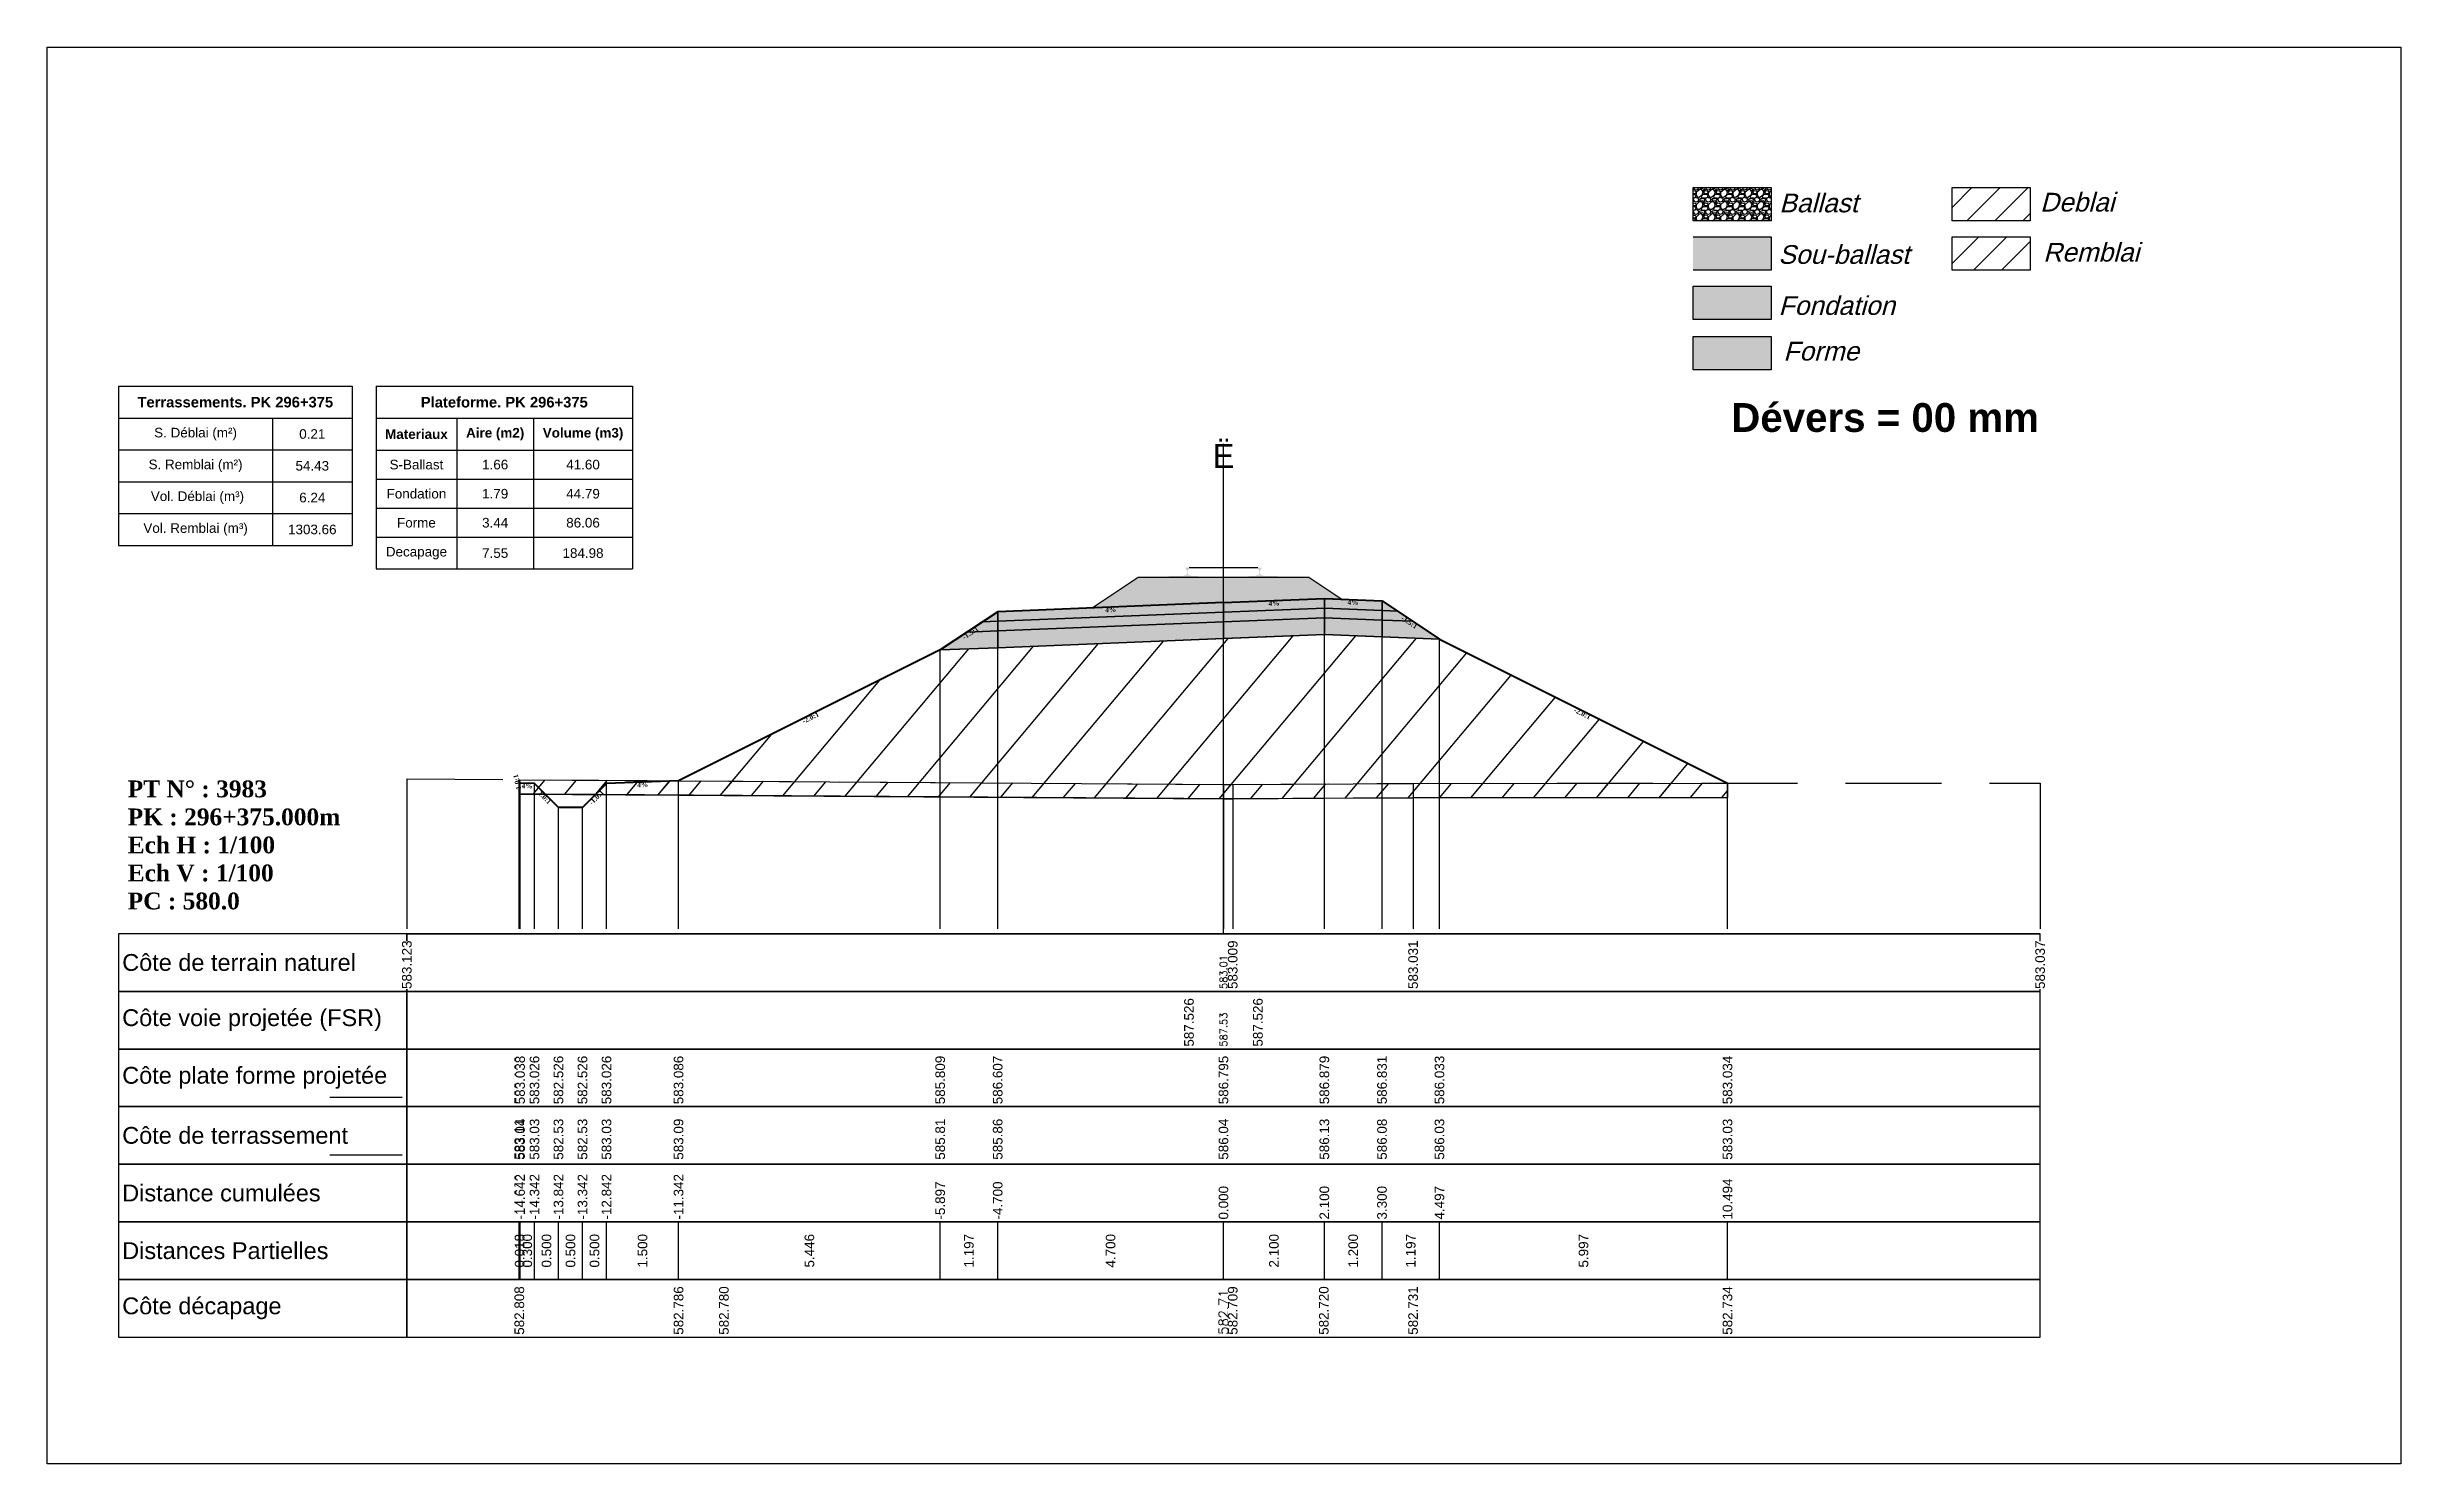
# Model space of a CAD drawing. Header units: millimetres. Extents: x 2762 to 3076, y 916 to 3305.
# Drawn here: x 2950.21 to 2999.21, y 2451.65 to 2481.15 of the extents above; entities that cross this region are included whole.
import ezdxf

# ---------------------------------------------------------------- set-up
doc = ezdxf.new("R2010")
doc.units = ezdxf.units.MM
doc.header["$LTSCALE"] = 2
doc.linetypes.add('CACHE', pattern=[9.525, 6.35, -3.175])
doc.linetypes.add('DASHED', pattern=[0.75, 0.5, -0.25])
for name, color, linetype in [('C-ANNO-TABL', 1, 'Continuous'), ('C-ANNO-TABL-TEXT', 150, 'Continuous'), ('C-ANNO-TABL-TITL', 150, 'Continuous'), ('C-ANNO-TABL-TTBL', 5, 'Continuous'), ('C-ROAD-CORR', 5, 'Continuous'), ('C-ROAD-SCTN', 7, 'Continuous')]:
    doc.layers.add(name, color=color, linetype=linetype)
doc.styles.add('ARIAL', font='arial.ttf')
doc.styles.add('C3D_Etiquette', font='romans.shx')
doc.styles.add('C3D_Profil_Travers', font='romans.shx')
doc.styles.get("Standard").update_dxf_attribs({"font": 'arial.ttf'})

msp = doc.modelspace()

# ---------------------------------------------------------------- texts
at = {"insert": (2985.274, 2473.733), "char_height": 0.6, "attachment_point": 1}
msp.add_mtext_dynamic_manual_height_columns('{\\fArial|b1|i0|c0|p34;Dévers = 00 mm}', width=8.82587, gutter_width=1.25, heights=[0], dxfattribs=at)
at = {"color": 7, "linetype": 'Continuous', "lineweight": -3}
for s, insert, char_height, attachment_point, style in [('{\\fWingdings|b0|i0|c2|p0;Ë}', (2974.705, 2472.384), 0.5, 8, 'C3D_Profil_Travers'), ('{\\fTimes New Roman|b1|i0|c0|p18;PT N° : 3983\\PPK : 296+375.000m\\PEch H : 1/100\\PEch V : 1/100\\PPC : 580.0}', (2951.893, 2463.184), 0.35, 7, 'C3D_Profil_Travers'), ('{\\fArial|b0|i0|c0|p34;Côte de terrain naturel}', (2951.779, 2462.084), 0.35, 4, 'C3D_Etiquette'), ('{\\fArial|b0|i0|c0|p34;Côte plate forme projetée}', (2951.779, 2459.684), 0.35, 4, 'C3D_Etiquette'), ('{\\fArial|b0|i0|c0|p34;Côte de terrassement}', (2951.779, 2458.484), 0.35, 4, 'C3D_Etiquette'), ('{\\fArial|b0|i0|c0|p34;Distance cumulées}', (2951.779, 2457.284), 0.35, 4, 'C3D_Etiquette'), ('{\\fArial|b0|i0|c0|p34;Distances Partielles}', (2951.779, 2456.084), 0.35, 4, 'C3D_Etiquette'), ('{\\fArial|b0|i0|c0|p34;Côte décapage}', (2951.779, 2454.884), 0.35, 4, 'C3D_Etiquette')]:
    msp.add_mtext(s, dxfattribs=dict(at, insert=insert, char_height=char_height, attachment_point=attachment_point, style=style))
at = {"color": 7, "linetype": 'Continuous', "lineweight": -3, "char_height": 0.1, "style": 'C3D_Etiquette'}
for s, insert, width, attachment_point, rotation in [('{\\fTimes New Roman|b1|i0|c0|p18;4%}', (2975.755, 2469.616), 0.37094, 2, 2.2906), ('{\\fTimes New Roman|b1|i0|c0|p18;4%}', (2977.404, 2469.634), 0.42071, 2, 357.7094), ('{\\fTimes New Roman|b1|i0|c0|p18;4%}', (2972.355, 2469.48), 0.42071, 2, 2.2906), ('{\\fTimes New Roman|b1|i0|c0|p18;-1.5:1}', (2978.601, 2469.212), 0.34598, 2, 326.3099), ('{\\fTimes New Roman|b1|i0|c0|p18;-1.5:1}', (2969.408, 2468.988), 0.34598, 2, 33.6901), ('{\\fTimes New Roman|b1|i0|c0|p18;-2.0:1}', (2966.087, 2467.227), 0.34598, 2, 26.5651), ('{\\fTimes New Roman|b1|i0|c0|p18;-2.0:1}', (2982.198, 2467.314), 0.34598, 2, 333.4349), ('{\\fTimes New Roman|b1|i0|c0|p18;1.0:1}', (2960.05, 2465.856), 0.29446, 8, 104.0362), ('{\\fTimes New Roman|b1|i0|c0|p18;4%}', (2960.212, 2465.812), 0.37094, 2, 357.7094), ('{\\fTimes New Roman|b1|i0|c0|p18;4%}', (2962.612, 2465.836), 0.42071, 2, 2.2906), ('{\\fTimes New Roman|b1|i0|c0|p18;1.0:1}', (2960.609, 2465.557), 0.29001, 2, 315), ('{\\fTimes New Roman|b1|i0|c0|p18;-1.0:1}', (2961.615, 2465.557), 0.34598, 2, 45)]:
    msp.add_mtext(s, dxfattribs=dict(at, insert=insert, width=width, attachment_point=attachment_point, rotation=rotation))
at = {"color": 7, "linetype": 'Continuous', "lineweight": -3, "rotation": 90, "style": 'C3D_Profil_Travers'}
for s, insert, char_height, attachment_point in [('583.01', (2974.705, 2461.534), 0.15, 4), ('587.53', (2974.705, 2460.334), 0.15, 4), ('{\\fArial|b0|i0|c0|p34;583.04}', (2960.062, 2457.979), 0.2, 4), ('{\\fArial|b0|i0|c0|p34;583.03}', (2960.362, 2457.979), 0.2, 4), ('{\\fArial|b0|i0|c0|p34;582.53}', (2960.862, 2457.979), 0.2, 4), ('{\\fArial|b0|i0|c0|p34;582.53}', (2961.362, 2457.979), 0.2, 4), ('{\\fArial|b0|i0|c0|p34;583.03}', (2961.862, 2457.979), 0.2, 4), ('{\\fArial|b0|i0|c0|p34;583.09}', (2963.362, 2457.979), 0.2, 4), ('{\\fArial|b0|i0|c0|p34;585.86}', (2970.005, 2457.979), 0.2, 4), ('{\\fArial|b0|i0|c0|p34;586.04}', (2974.705, 2457.979), 0.2, 4), ('{\\fArial|b0|i0|c0|p34;586.13}', (2976.805, 2457.979), 0.2, 4), ('{\\fArial|b0|i0|c0|p34;586.08}', (2978.005, 2457.979), 0.2, 4), ('{\\fArial|b0|i0|c0|p34;586.03}', (2979.201, 2457.979), 0.2, 4), ('{\\fArial|b0|i0|c0|p34;583.03}', (2985.198, 2457.979), 0.2, 4), ('{\\fArial|b0|i0|c0|p34;583.11}', (2960.045, 2457.979), 0.2, 4), ('{\\fArial|b0|i0|c0|p34;585.81}', (2968.808, 2457.979), 0.2, 4), ('{\\fArial|b0|i0|c0|p34;0.018}', (2960.053, 2456.084), 0.2, 5), ('{\\fArial|b0|i0|c0|p34;0.300}', (2960.212, 2456.084), 0.2, 5), ('{\\fArial|b0|i0|c0|p34;0.500}', (2960.612, 2456.084), 0.2, 5), ('{\\fArial|b0|i0|c0|p34;0.500}', (2961.112, 2456.084), 0.2, 5), ('{\\fArial|b0|i0|c0|p34;0.500}', (2961.612, 2456.084), 0.2, 5), ('{\\fArial|b0|i0|c0|p34;1.500}', (2962.612, 2456.084), 0.2, 5), ('{\\fArial|b0|i0|c0|p34;5.446}', (2966.085, 2456.084), 0.2, 5), ('{\\fArial|b0|i0|c0|p34;1.197}', (2969.406, 2456.084), 0.2, 5), ('{\\fArial|b0|i0|c0|p34;4.700}', (2972.355, 2456.084), 0.2, 5), ('{\\fArial|b0|i0|c0|p34;2.100}', (2975.755, 2456.084), 0.2, 5), ('{\\fArial|b0|i0|c0|p34;1.200}', (2977.405, 2456.084), 0.2, 5), ('{\\fArial|b0|i0|c0|p34;1.197}', (2978.603, 2456.084), 0.2, 5), ('{\\fArial|b0|i0|c0|p34;5.997}', (2982.2, 2456.084), 0.2, 5), ('582.71', (2974.705, 2454.334), 0.2, 4)]:
    msp.add_mtext(s, dxfattribs=dict(at, insert=insert, char_height=char_height, attachment_point=attachment_point))
at = {"color": 7, "linetype": 'Continuous', "lineweight": -3, "insert": (2951.779, 2460.884), "char_height": 0.35, "attachment_point": 4}
msp.add_mtext('{\\fArial|b0|i0|c0|p34;Côte voie projetée (FSR)}', dxfattribs=at)
at = {"layer": 'C-ANNO-TABL-TEXT', "color": 7, "style": 'ARIAL', "oblique": 15}
for s, p in [('Ballast', (2986.274, 2477.705)), ('Deblai', (2991.704, 2477.721)), ('Sou-ballast', (2986.254, 2476.632)), ('Remblai', (2991.768, 2476.679)), ('Fondation', (2986.259, 2475.569)), ('Forme', (2986.359, 2474.619))]:
    msp.add_text(s, height=0.39, dxfattribs=at).set_placement(p)
at = {"layer": 'C-ANNO-TABL-TEXT', "color": 7, "linetype": 'Continuous', "lineweight": -3, "char_height": 0.2, "attachment_point": 5, "style": 'ARIAL'}
for s, insert in [('{\\fArial|b0|i0|c0|p34;\\C7;0.21}', (2955.736, 2473.088)), ('{\\fArial|b0|i0|c0|p34;\\C7;S-Ballast}', (2957.904, 2472.451)), ('{\\fArial|b0|i0|c0|p34;\\C7;1.66}', (2959.543, 2472.451)), ('{\\C18;\\c0;41.60}', (2961.372, 2472.451)), ('{\\fArial|b0|i0|c0|p34;\\C7;54.43}', (2955.736, 2472.426)), ('{\\fArial|b0|i0|c0|p34;\\C7;6.24}', (2955.736, 2471.764)), ('{\\fArial|b0|i0|c0|p34;\\C7;Fondation}', (2957.904, 2471.845)), ('{\\fArial|b0|i0|c0|p34;\\C7;1.79}', (2959.543, 2471.845)), ('{\\C18;\\c0;44.79}', (2961.372, 2471.845)), ('{\\fArial|b0|i0|c0|p34;\\C7;1303.66}', (2955.736, 2471.101)), ('{\\fArial|b0|i0|c0|p34;\\C7;Forme}', (2957.904, 2471.241)), ('{\\fArial|b0|i0|c0|p34;\\C7;3.44}', (2959.543, 2471.241)), ('{\\C18;\\c0;86.06}', (2961.372, 2471.241)), ('{\\fArial|b0|i0|c0|p34;\\C7;Decapage}', (2957.904, 2470.609)), ('{\\fArial|b0|i0|c0|p34;\\C7;7.55}', (2959.543, 2470.609)), ('{\\C18;\\c0;184.98}', (2961.372, 2470.609))]:
    msp.add_mtext(s, dxfattribs=dict(at, insert=insert))
at = {"layer": 'C-ANNO-TABL-TITL', "color": 7, "linetype": 'Continuous', "lineweight": -3, "attachment_point": 5, "style": 'ARIAL'}
for s, insert, char_height in [('{\\fArial|b1|i0|c0|p34;\\C7;Terrassements. PK 296+375}', (2954.133, 2473.751), 0.22), ('{\\fArial|b1|i0|c0|p34;\\C18;\\c0;Plateforme. PK 296+375}', (2959.733, 2473.75), 0.22), ('{\\fArial|b0|i0|c0|p34;\\C7;S. Déblai (m²) }', (2953.306, 2473.088), 0.2), ('{\\fArial|b1|i0|c0|p34;\\C7;Materiaux   }', (2957.904, 2473.085), 0.2), ('{\\fArial|b1|i0|c0|p34;\\C7;Aire (m2)}', (2959.543, 2473.085), 0.2), ('{\\fArial|b1|i0|c0|p34;\\C7;Volume (m3)}', (2961.372, 2473.085), 0.2), ('{\\fArial|b0|i0|c0|p34;\\C7;S. Remblai (m²) }', (2953.306, 2472.426), 0.2), ('{\\fArial|b0|i0|c0|p34;\\C7; Vol. Déblai (m³) }', (2953.306, 2471.764), 0.2), ('{\\fArial|b0|i0|c0|p34;\\C7;Vol. Remblai (m³)}', (2953.306, 2471.101), 0.2)]:
    msp.add_mtext(s, dxfattribs=dict(at, insert=insert, char_height=char_height))

# ---------------------------------------------------------------- hatches: boundary and pattern name
h = msp.add_hatch(color=11)
h.dxf.hatch_style = 1
h.paths.add_polyline_path([(2986.106, 2477.191), (2984.48, 2477.191), (2984.48, 2476.499), (2986.106, 2476.499)])
h = msp.add_hatch(color=30)
h.dxf.hatch_style = 1
h.paths.add_polyline_path([(2986.106, 2476.164), (2984.48, 2476.164), (2984.48, 2475.472), (2986.106, 2475.472)])
h = msp.add_hatch(color=83)
h.dxf.hatch_style = 1
h.paths.add_polyline_path([(2986.106, 2475.118), (2984.48, 2475.118), (2984.48, 2474.426), (2986.106, 2474.426)])
at = {"linetype": 'Continuous', "lineweight": -3}
h = msp.add_hatch(dxfattribs=at)
h.set_pattern_fill('GRAVEL', color=252, scale=0.009, style=0)
h.set_pattern_definition([(228.0128, (2972.136781, 2469.697655), (-1.8288, -2.0574), [0.030755, -3.0447435]), (184.96974, (2972.116207, 2469.674795), (2.743199999, 0.228600013), [0.0527764, -5.2248644]), (132.51045, (2972.063629, 2469.670223), (2.286, -2.5146), [0.0372133, -3.684125]), (267.2737, (2971.974475, 2469.613073), (0.2286, 4.572), [0.0480604, -4.7579794]), (292.83365, (2971.972189, 2469.565067), (-1.143, 2.7432), [0.047127, -4.6655827]), (357.2737, (2971.990477, 2469.521633), (-4.572, 0.2286), [0.0480604, -4.7579794]), (37.69424, (2972.038483, 2469.519347), (-2.9718, -2.286), [0.0635574, -6.2921804]), (72.25533, (2972.088775, 2469.558209), (1.6002, 5.0292), [0.0600048, -5.940473]), (121.42957, (2972.107063, 2469.615359), (-1.8288, 2.9718), [0.048223, -4.774099]), (175.23636, (2972.081917, 2469.656507), (2.5146, -0.2286), [0.055054, -2.697654]), (222.39744, (2972.027053, 2469.661079), (-2.7432, -2.5146), [0.071197, -7.0485095]), (138.81407, (2972.20079, 2469.610787), (-1.6002, 1.3716), [0.0243004, -2.405751]), (171.46923, (2972.182501, 2469.626789), (2.9718, -0.4572), [0.0462314, -4.5769175]), (225, (2972.13678, 2469.63365), (-3e-17, -0.2286), [0.032329, -0.29096]), (203.1986, (2972.12078, 2469.66108), (1.143, 0.4572), [0.01741, -1.723556]), (291.8014, (2972.104777, 2469.65422), (-0.2286, 0.6858), [0.024621, -1.206428]), (30.9638, (2972.11392, 2469.63136), (0.6858, 0.4572), [0.039989, -1.292967]), (161.565, (2972.14821, 2469.651935), (0.4572, -0.2286), [0.028916, -0.693981]), (16.38954, (2971.972189, 2469.654221), (2.286, 0.6858), [0.040508, -4.0102944]), (70.34618, (2972.011051, 2469.665651), (-0.9144, -2.5146), [0.033984, -3.3643994]), (293.1986, (2972.14821, 2469.697655), (-0.4572, 1.143), [0.034819, -1.7061465]), (343.61046, (2972.161927, 2469.665651), (-2.286, 0.6858), [0.040508, -4.0102944]), (339.44395, (2971.97219, 2469.51249), (-1.143, 0.4572), [0.039063, -1.914096]), (294.77514, (2972.008765, 2469.498773), (-1.143, 2.5146), [0.0327305, -3.2403234]), (66.8014, (2972.150497, 2469.469055), (0.4572, 1.143), [0.034819, -1.7061465]), (17.35402, (2972.164213, 2469.501059), (-2.9718, -0.9144), [0.0383204, -3.793714]), (69.44395, (2972.038483, 2469.469055), (-0.4572, -1.143), [0.0195316, -1.933628]), (101.3099, (2972.13678, 2469.469055), (-0.2286, 0.9144), [0.011656, -1.1539795]), (165.9638, (2972.134495, 2469.480485), (0.6858, -0.2286), [0.047127, -0.895415]), (186.009, (2972.088775, 2469.491915), (2.286, 0.2286), [0.043674, -4.323723]), (303.69, (2972.11392, 2469.61079), (-0.2286, 0.4572), [0.032969, -0.79126]), (353.15723, (2972.132209, 2469.583355), (3.8862, -0.4572), [0.05756, -5.698441]), (60.9454, (2972.18936, 2469.576497), (-0.9144, -1.6002), [0.023536, -2.330045]), (90, (2972.2008, 2469.59707), (-0.2286, 0.2286), [0.013716, -0.214884]), (120.25644, (2972.084203, 2469.498773), (0.9144, -1.6002), [0.031758, -3.1440547]), (48.0128, (2972.068201, 2469.526205), (1.8288, 2.0574), [0.06151, -3.0139886]), (0, (2972.10935, 2469.57193), (0.2286, 0.2286), [0.059436, -0.169164]), (325.30485, (2972.168785, 2469.571925), (2.286, -1.6002), [0.036145, -3.5783385]), (254.0546, (2972.198503, 2469.55135), (-0.2286, -0.9144), [0.033285, -1.6309485]), (207.64598, (2972.189359, 2469.519347), (-4.3434, -2.286), [0.054193, -5.365122]), (175.42608, (2972.141353, 2469.494201), (-2.9718, 0.2286), [0.0573327, -5.675926])])
h.paths.add_polyline_path([(2971.972, 2469.469), (2972.93, 2470.107), (2976.48, 2470.107), (2977.169, 2469.648), (2976.805, 2469.662)])
msp.add_hatch(color=254, dxfattribs=at).paths.add_polyline_path([(2973.487, 2469.926), (2973.487, 2470.111), (2973.602, 2470.132), (2973.95, 2470.132), (2973.95, 2470.137), (2973.876, 2470.137), (2973.876, 2470.147), (2973.877, 2470.148), (2973.879, 2470.149), (2973.88, 2470.149), (2973.9, 2470.151), (2973.903, 2470.151), (2973.906, 2470.153), (2973.934, 2470.163), (2973.937, 2470.164), (2973.938, 2470.166), (2973.939, 2470.167), (2973.94, 2470.171), (2973.941, 2470.178), (2973.942, 2470.187), (2973.943, 2470.198), (2973.943, 2470.221), (2973.942, 2470.237), (2973.942, 2470.244), (2973.941, 2470.25), (2973.94, 2470.254), (2973.94, 2470.256), (2973.939, 2470.26), (2973.938, 2470.261), (2973.937, 2470.263), (2973.936, 2470.264), (2973.935, 2470.265), (2973.919, 2470.27), (2973.917, 2470.272), (2973.916, 2470.273), (2973.915, 2470.274), (2973.915, 2470.277), (2973.915, 2470.295), (2973.916, 2470.299), (2973.917, 2470.302), (2973.919, 2470.304), (2973.921, 2470.306), (2973.924, 2470.307), (2973.925, 2470.307), (2973.929, 2470.308), (2973.933, 2470.309), (2973.936, 2470.309), (2973.94, 2470.309), (2973.945, 2470.309), (2973.948, 2470.309), (2973.951, 2470.309), (2973.955, 2470.309), (2973.958, 2470.309), (2973.962, 2470.309), (2973.967, 2470.309), (2973.97, 2470.309), (2973.974, 2470.308), (2973.978, 2470.307), (2973.979, 2470.307), (2973.981, 2470.306), (2973.984, 2470.304), (2973.986, 2470.302), (2973.987, 2470.299), (2973.987, 2470.295), (2973.987, 2470.277), (2973.987, 2470.274), (2973.987, 2470.273), (2973.986, 2470.272), (2973.984, 2470.27), (2973.968, 2470.265), (2973.967, 2470.264), (2973.965, 2470.263), (2973.964, 2470.261), (2973.964, 2470.26), (2973.963, 2470.256), (2973.962, 2470.254), (2973.962, 2470.25), (2973.961, 2470.244), (2973.96, 2470.237), (2973.96, 2470.221), (2973.96, 2470.198), (2973.961, 2470.187), (2973.962, 2470.178), (2973.963, 2470.171), (2973.964, 2470.167), (2973.965, 2470.166), (2973.966, 2470.164), (2973.968, 2470.163), (2973.997, 2470.153), (2974, 2470.151), (2974.003, 2470.151), (2974.023, 2470.149), (2974.024, 2470.149), (2974.025, 2470.148), (2974.026, 2470.147), (2974.026, 2470.137), (2973.952, 2470.137), (2973.952, 2470.132), (2974.156, 2470.132), (2974.288, 2470.101), (2975.122, 2470.101), (2975.253, 2470.132), (2975.457, 2470.132), (2975.457, 2470.137), (2975.383, 2470.137), (2975.383, 2470.147), (2975.384, 2470.148), (2975.386, 2470.149), (2975.387, 2470.149), (2975.407, 2470.151), (2975.41, 2470.151), (2975.413, 2470.153), (2975.441, 2470.163), (2975.444, 2470.164), (2975.445, 2470.166), (2975.446, 2470.167), (2975.447, 2470.171), (2975.448, 2470.178), (2975.449, 2470.187), (2975.45, 2470.198), (2975.45, 2470.221), (2975.449, 2470.237), (2975.449, 2470.244), (2975.448, 2470.25), (2975.447, 2470.254), (2975.447, 2470.256), (2975.446, 2470.26), (2975.445, 2470.261), (2975.444, 2470.263), (2975.443, 2470.264), (2975.442, 2470.265), (2975.426, 2470.27), (2975.424, 2470.272), (2975.423, 2470.273), (2975.422, 2470.274), (2975.422, 2470.277), (2975.422, 2470.295), (2975.423, 2470.299), (2975.424, 2470.302), (2975.426, 2470.304), (2975.428, 2470.306), (2975.431, 2470.307), (2975.432, 2470.307), (2975.436, 2470.308), (2975.44, 2470.309), (2975.443, 2470.309), (2975.447, 2470.309), (2975.452, 2470.309), (2975.455, 2470.309), (2975.458, 2470.309), (2975.462, 2470.309), (2975.465, 2470.309), (2975.469, 2470.309), (2975.474, 2470.309), (2975.477, 2470.309), (2975.481, 2470.308), (2975.485, 2470.307), (2975.486, 2470.307), (2975.488, 2470.306), (2975.491, 2470.304), (2975.493, 2470.302), (2975.494, 2470.299), (2975.494, 2470.295), (2975.494, 2470.277), (2975.494, 2470.274), (2975.494, 2470.273), (2975.493, 2470.272), (2975.491, 2470.27), (2975.475, 2470.265), (2975.474, 2470.264), (2975.472, 2470.263), (2975.471, 2470.261), (2975.471, 2470.26), (2975.47, 2470.256), (2975.469, 2470.254), (2975.469, 2470.25), (2975.468, 2470.244), (2975.467, 2470.237), (2975.467, 2470.221), (2975.467, 2470.198), (2975.468, 2470.187), (2975.469, 2470.178), (2975.47, 2470.171), (2975.471, 2470.167), (2975.472, 2470.166), (2975.473, 2470.164), (2975.475, 2470.163), (2975.504, 2470.153), (2975.507, 2470.151), (2975.51, 2470.151), (2975.53, 2470.149), (2975.531, 2470.149), (2975.532, 2470.148), (2975.533, 2470.147), (2975.533, 2470.137), (2975.459, 2470.137), (2975.459, 2470.132), (2975.807, 2470.132), (2975.922, 2470.111), (2975.922, 2469.926)])
h = msp.add_hatch(color=11, dxfattribs=at)
h.paths.add_polyline_path([(2978.005, 2469.414), (2978.005, 2469.614), (2978.324, 2469.402)])
h.paths.add_polyline_path([(2976.805, 2469.462), (2976.805, 2469.662), (2978.005, 2469.614), (2978.005, 2469.414)])
h.paths.add_polyline_path([(2974.705, 2469.378), (2974.705, 2469.578), (2976.805, 2469.662), (2976.805, 2469.462)])
h.paths.add_polyline_path([(2970.005, 2469.19), (2970.005, 2469.39), (2974.705, 2469.578), (2974.705, 2469.378)])
h.paths.add_polyline_path([(2969.685, 2469.178), (2970.005, 2469.39), (2970.005, 2469.19)])
h = msp.add_hatch(color=83, dxfattribs=at)
h.paths.add_polyline_path([(2978.005, 2468.864), (2978.005, 2469.214), (2978.643, 2469.189), (2979.201, 2468.816)])
h.paths.add_polyline_path([(2976.805, 2468.912), (2976.805, 2469.262), (2978.005, 2469.214), (2978.005, 2468.864)])
h.paths.add_polyline_path([(2974.705, 2468.828), (2974.705, 2469.178), (2976.805, 2469.262), (2976.805, 2468.912)])
h.paths.add_polyline_path([(2970.005, 2468.64), (2970.005, 2468.99), (2974.705, 2469.178), (2974.705, 2468.828)])
h.paths.add_polyline_path([(2968.808, 2468.592), (2969.366, 2468.965), (2970.005, 2468.99), (2970.005, 2468.64)])
h = msp.add_hatch(color=30, dxfattribs=at)
h.paths.add_polyline_path([(2978.005, 2469.214), (2978.005, 2469.414), (2978.324, 2469.402), (2978.643, 2469.189)])
h.paths.add_polyline_path([(2976.805, 2469.262), (2976.805, 2469.462), (2978.005, 2469.414), (2978.005, 2469.214)])
h.paths.add_polyline_path([(2974.705, 2469.178), (2974.705, 2469.378), (2976.805, 2469.462), (2976.805, 2469.262)])
h.paths.add_polyline_path([(2970.005, 2468.99), (2970.005, 2469.19), (2974.705, 2469.378), (2974.705, 2469.178)])
h.paths.add_polyline_path([(2969.366, 2468.965), (2969.685, 2469.178), (2970.005, 2469.19), (2970.005, 2468.99)])
h = msp.add_hatch(dxfattribs=at)
h.set_pattern_fill('_U', color=3, angle=50, style=0, pattern_type=0)
h.set_pattern_definition([(50, (2961.6337, 2465.5811), (-0.766044, 0.642788), [])])
h.paths.add_polyline_path([(2961.634, 2465.581), (2961.862, 2465.81), (2963.362, 2465.87), (2968.808, 2468.592), (2976.805, 2468.912), (2979.201, 2468.816), (2985.198, 2465.818), (2985.198, 2465.518), (2978.652, 2465.515), (2974.897, 2465.493)])
h.paths.add_polyline_path([(2960.045, 2465.592), (2960.045, 2465.892), (2960.062, 2465.822), (2960.362, 2465.81), (2960.584, 2465.588)])
h = msp.add_hatch(dxfattribs=at)
h.set_pattern_fill('_U', color=150, scale=0.5, angle=50, style=0, pattern_type=0)
h.set_pattern_definition([(50, (2961.63365, 2465.58114), (-0.383022, 0.321394), [])])
h.paths.add_polyline_path([(2961.634, 2465.581), (2961.862, 2465.81), (2963.362, 2465.87), (2974.897, 2465.793), (2978.652, 2465.815), (2985.198, 2465.818), (2985.198, 2465.518), (2978.652, 2465.515), (2974.897, 2465.493)])
h.paths.add_polyline_path([(2960.045, 2465.892), (2963.362, 2465.87), (2961.862, 2465.81), (2961.634, 2465.581), (2960.584, 2465.588), (2960.362, 2465.81), (2960.062, 2465.822)])
h.paths.add_polyline_path([(2960.045, 2465.592), (2960.045, 2465.892), (2960.062, 2465.822), (2960.362, 2465.81), (2960.584, 2465.588)])

# ---------------------------------------------------------------- linework, layer by layer
for p, q in [((2984.48, 2478.219), (2986.106, 2478.219)), ((2984.48, 2478.219), (2986.106, 2478.219)), ((2984.48, 2477.527), (2984.48, 2478.219)), ((2986.106, 2478.219), (2986.106, 2477.527)), ((2986.106, 2478.219), (2986.106, 2477.527)), ((2989.873, 2478.219), (2991.499, 2478.219)), ((2989.873, 2477.527), (2989.873, 2478.219)), ((2991.499, 2478.219), (2991.499, 2477.527)), ((2986.106, 2477.527), (2984.48, 2477.527)), ((2986.106, 2477.527), (2984.48, 2477.527)), ((2991.499, 2477.527), (2989.873, 2477.527)), ((2984.48, 2477.191), (2986.106, 2477.191)), ((2986.106, 2477.191), (2986.106, 2476.499)), ((2989.873, 2477.191), (2991.499, 2477.191)), ((2989.873, 2476.499), (2989.873, 2477.191)), ((2991.499, 2477.191), (2991.499, 2476.499)), ((2986.106, 2476.499), (2984.48, 2476.499)), ((2991.499, 2476.499), (2989.873, 2476.499)), ((2984.48, 2476.164), (2986.106, 2476.164)), ((2984.48, 2475.472), (2984.48, 2476.164)), ((2986.106, 2476.164), (2986.106, 2475.472)), ((2986.106, 2475.472), (2984.48, 2475.472)), ((2984.48, 2475.118), (2986.106, 2475.118)), ((2984.48, 2474.426), (2984.48, 2475.118)), ((2986.106, 2475.118), (2986.106, 2474.426)), ((2986.106, 2474.426), (2984.48, 2474.426))]:
    msp.add_line(p, q)
at = {"linetype": 'Continuous'}
for p, q in [((2984.483, 2478.172), (2984.48, 2478.173)), ((2984.48, 2478.17), (2984.483, 2478.172)), ((2984.52, 2478.144), (2984.48, 2478.15)), ((2984.48, 2478.104), (2984.53, 2478.098)), ((2984.48, 2478.083), (2984.506, 2478.083)), ((2984.532, 2478.019), (2984.48, 2477.992)), ((2984.484, 2477.969), (2984.499, 2477.934)), ((2984.485, 2477.969), (2984.501, 2478.005)), ((2984.486, 2478.219), (2984.499, 2478.188)), ((2984.498, 2478.188), (2984.541, 2478.175)), ((2984.498, 2477.934), (2984.541, 2477.921)), ((2984.501, 2478.005), (2984.542, 2478.018)), ((2984.505, 2478.086), (2984.539, 2478.063)), ((2984.543, 2478.128), (2984.522, 2478.145)), ((2984.529, 2478.088), (2984.542, 2478.111)), ((2984.539, 2478.061), (2984.529, 2478.025)), ((2984.541, 2478.175), (2984.585, 2478.188)), ((2984.541, 2478.016), (2984.582, 2478.001)), ((2984.541, 2477.921), (2984.585, 2477.934)), ((2984.544, 2478.129), (2984.542, 2478.076)), ((2984.542, 2478.111), (2984.542, 2478.127)), ((2984.542, 2478.076), (2984.562, 2478.028)), ((2984.609, 2478.175), (2984.55, 2478.122)), ((2984.562, 2478.025), (2984.615, 2478.022)), ((2984.581, 2478.003), (2984.596, 2477.97)), ((2984.585, 2478.187), (2984.596, 2478.219)), ((2984.585, 2477.933), (2984.598, 2477.969)), ((2984.662, 2478.175), (2984.601, 2478.18)), ((2984.642, 2477.939), (2984.614, 2477.969)), ((2984.615, 2478.025), (2984.671, 2478.068)), ((2984.615, 2477.969), (2984.623, 2477.989)), ((2984.642, 2478.193), (2984.618, 2478.219)), ((2984.671, 2477.989), (2984.623, 2477.984)), ((2984.685, 2478.199), (2984.627, 2478.194)), ((2984.685, 2477.945), (2984.627, 2477.94)), ((2984.649, 2478.033), (2984.694, 2478.083)), ((2984.668, 2478.003), (2984.65, 2478.034)), ((2984.689, 2478.131), (2984.661, 2478.176)), ((2984.73, 2477.999), (2984.666, 2478.004)), ((2984.671, 2478.068), (2984.691, 2478.132)), ((2984.722, 2477.982), (2984.671, 2477.994)), ((2984.688, 2478.175), (2984.698, 2478.15)), ((2984.707, 2478.183), (2984.689, 2478.176)), ((2984.694, 2478.083), (2984.76, 2478.083)), ((2984.699, 2478.149), (2984.737, 2478.172)), ((2984.724, 2478.152), (2984.699, 2478.127)), ((2984.699, 2478.127), (2984.719, 2478.096)), ((2984.719, 2478.219), (2984.701, 2478.198)), ((2984.719, 2478.219), (2984.701, 2478.198)), ((2984.724, 2477.97), (2984.701, 2477.944)), ((2984.737, 2478.172), (2984.706, 2478.182)), ((2984.72, 2478.106), (2984.784, 2478.098)), ((2984.724, 2477.969), (2984.722, 2477.982)), ((2984.774, 2478.144), (2984.724, 2478.151)), ((2984.774, 2478.144), (2984.724, 2478.151)), ((2984.786, 2478.019), (2984.733, 2477.991)), ((2984.738, 2477.969), (2984.753, 2477.934)), ((2984.739, 2477.969), (2984.755, 2478.005)), ((2984.74, 2478.219), (2984.753, 2478.188)), ((2984.74, 2478.219), (2984.753, 2478.188)), ((2984.752, 2478.188), (2984.795, 2478.175)), ((2984.752, 2478.188), (2984.795, 2478.175)), ((2984.752, 2477.934), (2984.795, 2477.921)), ((2984.755, 2478.005), (2984.796, 2478.018)), ((2984.759, 2478.086), (2984.793, 2478.063)), ((2984.797, 2478.128), (2984.776, 2478.145)), ((2984.797, 2478.128), (2984.776, 2478.145)), ((2984.783, 2478.088), (2984.796, 2478.111)), ((2984.793, 2478.061), (2984.783, 2478.025)), ((2984.795, 2478.175), (2984.839, 2478.188)), ((2984.795, 2478.175), (2984.839, 2478.188)), ((2984.795, 2478.016), (2984.836, 2478.001)), ((2984.795, 2477.921), (2984.839, 2477.934)), ((2984.798, 2478.129), (2984.796, 2478.076)), ((2984.798, 2478.129), (2984.796, 2478.076)), ((2984.796, 2478.111), (2984.796, 2478.127)), ((2984.796, 2478.111), (2984.796, 2478.127)), ((2984.796, 2478.076), (2984.816, 2478.028)), ((2984.863, 2478.175), (2984.804, 2478.122)), ((2984.863, 2478.175), (2984.804, 2478.122)), ((2984.816, 2478.025), (2984.869, 2478.022)), ((2984.835, 2478.003), (2984.85, 2477.97)), ((2984.839, 2478.187), (2984.85, 2478.219)), ((2984.839, 2478.187), (2984.85, 2478.219)), ((2984.839, 2477.933), (2984.852, 2477.969)), ((2984.916, 2478.175), (2984.855, 2478.18)), ((2984.916, 2478.175), (2984.855, 2478.18)), ((2984.896, 2477.939), (2984.868, 2477.969)), ((2984.869, 2478.025), (2984.925, 2478.068)), ((2984.869, 2478.025), (2984.925, 2478.068)), ((2984.869, 2477.969), (2984.877, 2477.989)), ((2984.896, 2478.193), (2984.872, 2478.219)), ((2984.896, 2478.193), (2984.872, 2478.219)), ((2984.925, 2477.989), (2984.877, 2477.984)), ((2984.939, 2478.199), (2984.881, 2478.194)), ((2984.939, 2478.199), (2984.881, 2478.194)), ((2984.939, 2477.945), (2984.881, 2477.94)), ((2984.903, 2478.033), (2984.948, 2478.083)), ((2984.903, 2478.033), (2984.948, 2478.083)), ((2984.922, 2478.003), (2984.904, 2478.034)), ((2984.922, 2478.003), (2984.904, 2478.034)), ((2984.943, 2478.131), (2984.915, 2478.176)), ((2984.943, 2478.131), (2984.915, 2478.176)), ((2984.984, 2477.999), (2984.92, 2478.004)), ((2984.984, 2477.999), (2984.92, 2478.004)), ((2984.925, 2478.068), (2984.945, 2478.132)), ((2984.925, 2478.068), (2984.945, 2478.132)), ((2984.976, 2477.982), (2984.925, 2477.994)), ((2984.976, 2477.982), (2984.925, 2477.994)), ((2984.942, 2478.175), (2984.952, 2478.15)), ((2984.942, 2478.175), (2984.952, 2478.15)), ((2984.961, 2478.183), (2984.943, 2478.176)), ((2984.961, 2478.183), (2984.943, 2478.176)), ((2984.948, 2478.083), (2985.014, 2478.083)), ((2984.948, 2478.083), (2985.014, 2478.083)), ((2984.953, 2478.149), (2984.991, 2478.172)), ((2984.953, 2478.149), (2984.991, 2478.172)), ((2984.978, 2478.152), (2984.953, 2478.127)), ((2984.978, 2478.152), (2984.953, 2478.127)), ((2984.953, 2478.127), (2984.973, 2478.096)), ((2984.953, 2478.127), (2984.973, 2478.096)), ((2984.973, 2478.219), (2984.955, 2478.198)), ((2984.973, 2478.219), (2984.955, 2478.198)), ((2984.978, 2477.97), (2984.955, 2477.944)), ((2984.978, 2477.97), (2984.955, 2477.944)), ((2984.991, 2478.172), (2984.96, 2478.182)), ((2984.991, 2478.172), (2984.96, 2478.182)), ((2984.974, 2478.106), (2985.038, 2478.098)), ((2984.974, 2478.106), (2985.038, 2478.098)), ((2984.978, 2477.969), (2984.976, 2477.982)), ((2984.978, 2477.969), (2984.976, 2477.982)), ((2985.028, 2478.144), (2984.978, 2478.151)), ((2985.028, 2478.144), (2984.978, 2478.151)), ((2985.04, 2478.019), (2984.987, 2477.991)), ((2985.04, 2478.019), (2984.987, 2477.991)), ((2984.992, 2477.969), (2985.007, 2477.934)), ((2984.992, 2477.969), (2985.007, 2477.934)), ((2984.993, 2477.969), (2985.009, 2478.005)), ((2984.993, 2477.969), (2985.009, 2478.005)), ((2984.994, 2478.219), (2985.007, 2478.188)), ((2984.994, 2478.219), (2985.007, 2478.188)), ((2985.006, 2478.188), (2985.049, 2478.175)), ((2985.006, 2478.188), (2985.049, 2478.175)), ((2985.006, 2477.934), (2985.049, 2477.921)), ((2985.006, 2477.934), (2985.049, 2477.921)), ((2985.009, 2478.005), (2985.05, 2478.018)), ((2985.009, 2478.005), (2985.05, 2478.018)), ((2985.013, 2478.086), (2985.047, 2478.063)), ((2985.013, 2478.086), (2985.047, 2478.063)), ((2985.051, 2478.128), (2985.03, 2478.145)), ((2985.051, 2478.128), (2985.03, 2478.145)), ((2985.037, 2478.088), (2985.05, 2478.111)), ((2985.037, 2478.088), (2985.05, 2478.111)), ((2985.047, 2478.061), (2985.037, 2478.025)), ((2985.047, 2478.061), (2985.037, 2478.025)), ((2985.049, 2478.175), (2985.093, 2478.188)), ((2985.049, 2478.175), (2985.093, 2478.188)), ((2985.049, 2478.016), (2985.09, 2478.001)), ((2985.049, 2478.016), (2985.09, 2478.001)), ((2985.049, 2477.921), (2985.093, 2477.934)), ((2985.049, 2477.921), (2985.093, 2477.934)), ((2985.052, 2478.129), (2985.05, 2478.076)), ((2985.052, 2478.129), (2985.05, 2478.076)), ((2985.05, 2478.111), (2985.05, 2478.127)), ((2985.05, 2478.111), (2985.05, 2478.127)), ((2985.05, 2478.076), (2985.07, 2478.028)), ((2985.05, 2478.076), (2985.07, 2478.028)), ((2985.117, 2478.175), (2985.058, 2478.122)), ((2985.117, 2478.175), (2985.058, 2478.122)), ((2985.07, 2478.025), (2985.123, 2478.022)), ((2985.07, 2478.025), (2985.123, 2478.022)), ((2985.089, 2478.003), (2985.104, 2477.97)), ((2985.089, 2478.003), (2985.104, 2477.97)), ((2985.093, 2478.187), (2985.104, 2478.219)), ((2985.093, 2478.187), (2985.104, 2478.219)), ((2985.093, 2477.933), (2985.106, 2477.969)), ((2985.093, 2477.933), (2985.106, 2477.969)), ((2985.17, 2478.175), (2985.109, 2478.18)), ((2985.17, 2478.175), (2985.109, 2478.18)), ((2985.15, 2477.939), (2985.122, 2477.969)), ((2985.15, 2477.939), (2985.122, 2477.969)), ((2985.123, 2478.025), (2985.179, 2478.068)), ((2985.123, 2478.025), (2985.179, 2478.068)), ((2985.123, 2477.969), (2985.131, 2477.989)), ((2985.123, 2477.969), (2985.131, 2477.989)), ((2985.15, 2478.193), (2985.126, 2478.219)), ((2985.15, 2478.193), (2985.126, 2478.219)), ((2985.179, 2477.989), (2985.131, 2477.984)), ((2985.179, 2477.989), (2985.131, 2477.984)), ((2985.193, 2478.199), (2985.135, 2478.194)), ((2985.193, 2478.199), (2985.135, 2478.194)), ((2985.193, 2477.945), (2985.135, 2477.94)), ((2985.193, 2477.945), (2985.135, 2477.94)), ((2985.157, 2478.033), (2985.202, 2478.083)), ((2985.157, 2478.033), (2985.202, 2478.083)), ((2985.176, 2478.003), (2985.158, 2478.034)), ((2985.176, 2478.003), (2985.158, 2478.034)), ((2985.197, 2478.131), (2985.169, 2478.176)), ((2985.197, 2478.131), (2985.169, 2478.176)), ((2985.238, 2477.999), (2985.174, 2478.004)), ((2985.238, 2477.999), (2985.174, 2478.004)), ((2985.179, 2478.068), (2985.199, 2478.132)), ((2985.179, 2478.068), (2985.199, 2478.132)), ((2985.23, 2477.982), (2985.179, 2477.994)), ((2985.23, 2477.982), (2985.179, 2477.994)), ((2985.196, 2478.175), (2985.206, 2478.15)), ((2985.196, 2478.175), (2985.206, 2478.15)), ((2985.215, 2478.183), (2985.197, 2478.176)), ((2985.215, 2478.183), (2985.197, 2478.176)), ((2985.202, 2478.083), (2985.268, 2478.083)), ((2985.202, 2478.083), (2985.268, 2478.083)), ((2985.207, 2478.149), (2985.245, 2478.172)), ((2985.207, 2478.149), (2985.245, 2478.172)), ((2985.232, 2478.152), (2985.207, 2478.127)), ((2985.232, 2478.152), (2985.207, 2478.127)), ((2985.207, 2478.127), (2985.227, 2478.096)), ((2985.207, 2478.127), (2985.227, 2478.096)), ((2985.227, 2478.219), (2985.209, 2478.198)), ((2985.227, 2478.219), (2985.209, 2478.198)), ((2985.232, 2477.97), (2985.209, 2477.944)), ((2985.232, 2477.97), (2985.209, 2477.944)), ((2985.245, 2478.172), (2985.214, 2478.182)), ((2985.245, 2478.172), (2985.214, 2478.182)), ((2985.228, 2478.106), (2985.292, 2478.098)), ((2985.228, 2478.106), (2985.292, 2478.098)), ((2985.232, 2477.969), (2985.23, 2477.982)), ((2985.232, 2477.969), (2985.23, 2477.982)), ((2985.282, 2478.144), (2985.232, 2478.151)), ((2985.282, 2478.144), (2985.232, 2478.151)), ((2985.294, 2478.019), (2985.241, 2477.991)), ((2985.294, 2478.019), (2985.241, 2477.991)), ((2985.246, 2477.969), (2985.261, 2477.934)), ((2985.246, 2477.969), (2985.261, 2477.934)), ((2985.247, 2477.969), (2985.263, 2478.005)), ((2985.247, 2477.969), (2985.263, 2478.005)), ((2985.248, 2478.219), (2985.261, 2478.188)), ((2985.248, 2478.219), (2985.261, 2478.188)), ((2985.26, 2478.188), (2985.303, 2478.175)), ((2985.26, 2478.188), (2985.303, 2478.175)), ((2985.26, 2477.934), (2985.303, 2477.921)), ((2985.26, 2477.934), (2985.303, 2477.921)), ((2985.263, 2478.005), (2985.304, 2478.018)), ((2985.263, 2478.005), (2985.304, 2478.018)), ((2985.267, 2478.086), (2985.301, 2478.063)), ((2985.267, 2478.086), (2985.301, 2478.063)), ((2985.305, 2478.128), (2985.284, 2478.145)), ((2985.305, 2478.128), (2985.284, 2478.145)), ((2985.291, 2478.088), (2985.304, 2478.111)), ((2985.291, 2478.088), (2985.304, 2478.111)), ((2985.301, 2478.061), (2985.291, 2478.025)), ((2985.301, 2478.061), (2985.291, 2478.025)), ((2985.303, 2478.175), (2985.347, 2478.188)), ((2985.303, 2478.175), (2985.347, 2478.188)), ((2985.303, 2478.016), (2985.344, 2478.001)), ((2985.303, 2478.016), (2985.344, 2478.001)), ((2985.303, 2477.921), (2985.347, 2477.934)), ((2985.303, 2477.921), (2985.347, 2477.934)), ((2985.306, 2478.129), (2985.304, 2478.076)), ((2985.306, 2478.129), (2985.304, 2478.076)), ((2985.304, 2478.111), (2985.304, 2478.127)), ((2985.304, 2478.111), (2985.304, 2478.127)), ((2985.304, 2478.076), (2985.324, 2478.028)), ((2985.304, 2478.076), (2985.324, 2478.028)), ((2985.371, 2478.175), (2985.312, 2478.122)), ((2985.371, 2478.175), (2985.312, 2478.122)), ((2985.324, 2478.025), (2985.377, 2478.022)), ((2985.324, 2478.025), (2985.377, 2478.022)), ((2985.343, 2478.003), (2985.358, 2477.97)), ((2985.343, 2478.003), (2985.358, 2477.97)), ((2985.347, 2478.187), (2985.358, 2478.219)), ((2985.347, 2478.187), (2985.358, 2478.219)), ((2985.347, 2477.933), (2985.36, 2477.969)), ((2985.347, 2477.933), (2985.36, 2477.969)), ((2985.424, 2478.175), (2985.363, 2478.18)), ((2985.424, 2478.175), (2985.363, 2478.18)), ((2985.404, 2477.939), (2985.376, 2477.969)), ((2985.404, 2477.939), (2985.376, 2477.969)), ((2985.377, 2478.025), (2985.433, 2478.068)), ((2985.377, 2478.025), (2985.433, 2478.068)), ((2985.377, 2477.969), (2985.385, 2477.989)), ((2985.377, 2477.969), (2985.385, 2477.989)), ((2985.404, 2478.193), (2985.38, 2478.219)), ((2985.404, 2478.193), (2985.38, 2478.219)), ((2985.433, 2477.989), (2985.385, 2477.984)), ((2985.433, 2477.989), (2985.385, 2477.984)), ((2985.447, 2478.199), (2985.389, 2478.194)), ((2985.447, 2478.199), (2985.389, 2478.194)), ((2985.447, 2477.945), (2985.389, 2477.94)), ((2985.447, 2477.945), (2985.389, 2477.94)), ((2985.411, 2478.033), (2985.456, 2478.083)), ((2985.411, 2478.033), (2985.456, 2478.083)), ((2985.43, 2478.003), (2985.412, 2478.034)), ((2985.43, 2478.003), (2985.412, 2478.034)), ((2985.451, 2478.131), (2985.423, 2478.176)), ((2985.451, 2478.131), (2985.423, 2478.176)), ((2985.492, 2477.999), (2985.428, 2478.004)), ((2985.492, 2477.999), (2985.428, 2478.004)), ((2985.433, 2478.068), (2985.453, 2478.132)), ((2985.433, 2478.068), (2985.453, 2478.132)), ((2985.484, 2477.982), (2985.433, 2477.994)), ((2985.484, 2477.982), (2985.433, 2477.994)), ((2985.45, 2478.175), (2985.46, 2478.15)), ((2985.45, 2478.175), (2985.46, 2478.15)), ((2985.469, 2478.183), (2985.451, 2478.176)), ((2985.469, 2478.183), (2985.451, 2478.176)), ((2985.456, 2478.083), (2985.522, 2478.083)), ((2985.456, 2478.083), (2985.522, 2478.083)), ((2985.461, 2478.149), (2985.499, 2478.172)), ((2985.461, 2478.149), (2985.499, 2478.172)), ((2985.486, 2478.152), (2985.461, 2478.127)), ((2985.486, 2478.152), (2985.461, 2478.127)), ((2985.461, 2478.127), (2985.481, 2478.096)), ((2985.461, 2478.127), (2985.481, 2478.096)), ((2985.481, 2478.219), (2985.463, 2478.198)), ((2985.481, 2478.219), (2985.463, 2478.198)), ((2985.486, 2477.97), (2985.463, 2477.944)), ((2985.486, 2477.97), (2985.463, 2477.944)), ((2985.499, 2478.172), (2985.468, 2478.182)), ((2985.499, 2478.172), (2985.468, 2478.182)), ((2985.482, 2478.106), (2985.546, 2478.098)), ((2985.482, 2478.106), (2985.546, 2478.098)), ((2985.486, 2477.969), (2985.484, 2477.982)), ((2985.486, 2477.969), (2985.484, 2477.982)), ((2985.536, 2478.144), (2985.486, 2478.151)), ((2985.536, 2478.144), (2985.486, 2478.151)), ((2985.548, 2478.019), (2985.495, 2477.991)), ((2985.548, 2478.019), (2985.495, 2477.991)), ((2985.5, 2477.969), (2985.515, 2477.934)), ((2985.5, 2477.969), (2985.515, 2477.934)), ((2985.501, 2477.969), (2985.517, 2478.005)), ((2985.501, 2477.969), (2985.517, 2478.005)), ((2985.502, 2478.219), (2985.515, 2478.188)), ((2985.502, 2478.219), (2985.515, 2478.188)), ((2985.514, 2478.188), (2985.557, 2478.175)), ((2985.514, 2478.188), (2985.557, 2478.175)), ((2985.514, 2477.934), (2985.557, 2477.921)), ((2985.514, 2477.934), (2985.557, 2477.921)), ((2985.517, 2478.005), (2985.558, 2478.018)), ((2985.517, 2478.005), (2985.558, 2478.018)), ((2985.521, 2478.086), (2985.555, 2478.063)), ((2985.521, 2478.086), (2985.555, 2478.063)), ((2985.559, 2478.128), (2985.538, 2478.145)), ((2985.559, 2478.128), (2985.538, 2478.145)), ((2985.545, 2478.088), (2985.558, 2478.111)), ((2985.545, 2478.088), (2985.558, 2478.111)), ((2985.555, 2478.061), (2985.545, 2478.025)), ((2985.555, 2478.061), (2985.545, 2478.025)), ((2985.557, 2478.175), (2985.601, 2478.188)), ((2985.557, 2478.175), (2985.601, 2478.188)), ((2985.557, 2478.016), (2985.598, 2478.001)), ((2985.557, 2478.016), (2985.598, 2478.001)), ((2985.557, 2477.921), (2985.601, 2477.934)), ((2985.557, 2477.921), (2985.601, 2477.934)), ((2985.56, 2478.129), (2985.558, 2478.076)), ((2985.56, 2478.129), (2985.558, 2478.076)), ((2985.558, 2478.111), (2985.558, 2478.127)), ((2985.558, 2478.111), (2985.558, 2478.127)), ((2985.558, 2478.076), (2985.578, 2478.028)), ((2985.558, 2478.076), (2985.578, 2478.028)), ((2985.625, 2478.175), (2985.566, 2478.122)), ((2985.625, 2478.175), (2985.566, 2478.122)), ((2985.578, 2478.025), (2985.631, 2478.022)), ((2985.578, 2478.025), (2985.631, 2478.022)), ((2985.597, 2478.003), (2985.612, 2477.97)), ((2985.597, 2478.003), (2985.612, 2477.97)), ((2985.601, 2478.187), (2985.612, 2478.219)), ((2985.601, 2478.187), (2985.612, 2478.219)), ((2985.601, 2477.933), (2985.614, 2477.969)), ((2985.601, 2477.933), (2985.614, 2477.969)), ((2985.678, 2478.175), (2985.617, 2478.18)), ((2985.678, 2478.175), (2985.617, 2478.18)), ((2985.658, 2477.939), (2985.63, 2477.969)), ((2985.658, 2477.939), (2985.63, 2477.969)), ((2985.631, 2478.025), (2985.687, 2478.068)), ((2985.631, 2478.025), (2985.687, 2478.068)), ((2985.631, 2477.969), (2985.639, 2477.989)), ((2985.631, 2477.969), (2985.639, 2477.989)), ((2985.658, 2478.193), (2985.634, 2478.219)), ((2985.658, 2478.193), (2985.634, 2478.219)), ((2985.687, 2477.989), (2985.639, 2477.984)), ((2985.687, 2477.989), (2985.639, 2477.984)), ((2985.701, 2478.199), (2985.643, 2478.194)), ((2985.701, 2478.199), (2985.643, 2478.194)), ((2985.701, 2477.945), (2985.643, 2477.94)), ((2985.701, 2477.945), (2985.643, 2477.94)), ((2985.665, 2478.033), (2985.71, 2478.083)), ((2985.665, 2478.033), (2985.71, 2478.083)), ((2985.684, 2478.003), (2985.666, 2478.034)), ((2985.684, 2478.003), (2985.666, 2478.034)), ((2985.705, 2478.131), (2985.677, 2478.176)), ((2985.705, 2478.131), (2985.677, 2478.176)), ((2985.746, 2477.999), (2985.682, 2478.004)), ((2985.746, 2477.999), (2985.682, 2478.004)), ((2985.687, 2478.068), (2985.707, 2478.132)), ((2985.687, 2478.068), (2985.707, 2478.132)), ((2985.738, 2477.982), (2985.687, 2477.994)), ((2985.738, 2477.982), (2985.687, 2477.994)), ((2985.704, 2478.175), (2985.714, 2478.15)), ((2985.704, 2478.175), (2985.714, 2478.15)), ((2985.723, 2478.183), (2985.705, 2478.176)), ((2985.723, 2478.183), (2985.705, 2478.176)), ((2985.71, 2478.083), (2985.776, 2478.083)), ((2985.71, 2478.083), (2985.776, 2478.083)), ((2985.715, 2478.149), (2985.753, 2478.172)), ((2985.715, 2478.149), (2985.753, 2478.172)), ((2985.74, 2478.152), (2985.715, 2478.127)), ((2985.74, 2478.152), (2985.715, 2478.127)), ((2985.715, 2478.127), (2985.735, 2478.096)), ((2985.715, 2478.127), (2985.735, 2478.096)), ((2985.735, 2478.219), (2985.717, 2478.198)), ((2985.735, 2478.219), (2985.717, 2478.198)), ((2985.74, 2477.97), (2985.717, 2477.944)), ((2985.74, 2477.97), (2985.717, 2477.944)), ((2985.753, 2478.172), (2985.722, 2478.182)), ((2985.753, 2478.172), (2985.722, 2478.182)), ((2985.736, 2478.106), (2985.8, 2478.098)), ((2985.736, 2478.106), (2985.8, 2478.098)), ((2985.74, 2477.969), (2985.738, 2477.982)), ((2985.74, 2477.969), (2985.738, 2477.982)), ((2985.79, 2478.144), (2985.74, 2478.151)), ((2985.79, 2478.144), (2985.74, 2478.151)), ((2985.802, 2478.019), (2985.749, 2477.991)), ((2985.802, 2478.019), (2985.749, 2477.991)), ((2985.754, 2477.969), (2985.769, 2477.934)), ((2985.754, 2477.969), (2985.769, 2477.934)), ((2985.755, 2477.969), (2985.771, 2478.005)), ((2985.755, 2477.969), (2985.771, 2478.005)), ((2985.756, 2478.219), (2985.769, 2478.188)), ((2985.756, 2478.219), (2985.769, 2478.188)), ((2985.768, 2478.188), (2985.811, 2478.175)), ((2985.768, 2478.188), (2985.811, 2478.175)), ((2985.768, 2477.934), (2985.811, 2477.921)), ((2985.768, 2477.934), (2985.811, 2477.921)), ((2985.771, 2478.005), (2985.812, 2478.018)), ((2985.771, 2478.005), (2985.812, 2478.018)), ((2985.775, 2478.086), (2985.809, 2478.063)), ((2985.775, 2478.086), (2985.809, 2478.063)), ((2985.813, 2478.128), (2985.792, 2478.145)), ((2985.813, 2478.128), (2985.792, 2478.145)), ((2985.799, 2478.088), (2985.812, 2478.111)), ((2985.799, 2478.088), (2985.812, 2478.111)), ((2985.809, 2478.061), (2985.799, 2478.025)), ((2985.809, 2478.061), (2985.799, 2478.025)), ((2985.811, 2478.175), (2985.855, 2478.188)), ((2985.811, 2478.175), (2985.855, 2478.188)), ((2985.811, 2478.016), (2985.852, 2478.001)), ((2985.811, 2478.016), (2985.852, 2478.001)), ((2985.811, 2477.921), (2985.855, 2477.934)), ((2985.811, 2477.921), (2985.855, 2477.934)), ((2985.814, 2478.129), (2985.812, 2478.076)), ((2985.814, 2478.129), (2985.812, 2478.076)), ((2985.812, 2478.111), (2985.812, 2478.127)), ((2985.812, 2478.111), (2985.812, 2478.127)), ((2985.812, 2478.076), (2985.832, 2478.028)), ((2985.812, 2478.076), (2985.832, 2478.028)), ((2985.879, 2478.175), (2985.82, 2478.122)), ((2985.879, 2478.175), (2985.82, 2478.122)), ((2985.832, 2478.025), (2985.885, 2478.022)), ((2985.832, 2478.025), (2985.885, 2478.022)), ((2985.851, 2478.003), (2985.866, 2477.97)), ((2985.851, 2478.003), (2985.866, 2477.97)), ((2985.855, 2478.187), (2985.866, 2478.219)), ((2985.855, 2478.187), (2985.866, 2478.219)), ((2985.855, 2477.933), (2985.868, 2477.969)), ((2985.855, 2477.933), (2985.868, 2477.969)), ((2985.932, 2478.175), (2985.871, 2478.18)), ((2985.932, 2478.175), (2985.871, 2478.18)), ((2985.912, 2477.939), (2985.884, 2477.969)), ((2985.912, 2477.939), (2985.884, 2477.969)), ((2985.885, 2478.025), (2985.941, 2478.068)), ((2985.885, 2478.025), (2985.941, 2478.068)), ((2985.885, 2477.969), (2985.893, 2477.989)), ((2985.885, 2477.969), (2985.893, 2477.989)), ((2985.912, 2478.193), (2985.888, 2478.219)), ((2985.912, 2478.193), (2985.888, 2478.219)), ((2985.941, 2477.989), (2985.893, 2477.984)), ((2985.941, 2477.989), (2985.893, 2477.984)), ((2985.955, 2478.199), (2985.897, 2478.194)), ((2985.955, 2478.199), (2985.897, 2478.194)), ((2985.955, 2477.945), (2985.897, 2477.94)), ((2985.955, 2477.945), (2985.897, 2477.94)), ((2985.919, 2478.033), (2985.964, 2478.083)), ((2985.919, 2478.033), (2985.964, 2478.083)), ((2985.938, 2478.003), (2985.92, 2478.034)), ((2985.938, 2478.003), (2985.92, 2478.034)), ((2985.959, 2478.131), (2985.931, 2478.176)), ((2985.959, 2478.131), (2985.931, 2478.176)), ((2986, 2477.999), (2985.936, 2478.004)), ((2986, 2477.999), (2985.936, 2478.004)), ((2985.941, 2478.068), (2985.961, 2478.132)), ((2985.941, 2478.068), (2985.961, 2478.132)), ((2985.992, 2477.982), (2985.941, 2477.994)), ((2985.992, 2477.982), (2985.941, 2477.994)), ((2985.958, 2478.175), (2985.968, 2478.15)), ((2985.958, 2478.175), (2985.968, 2478.15)), ((2985.977, 2478.183), (2985.959, 2478.176)), ((2985.977, 2478.183), (2985.959, 2478.176)), ((2985.964, 2478.083), (2986.03, 2478.083)), ((2985.964, 2478.083), (2986.03, 2478.083)), ((2985.969, 2478.149), (2986.007, 2478.172)), ((2985.969, 2478.149), (2986.007, 2478.172)), ((2985.994, 2478.152), (2985.969, 2478.127)), ((2985.994, 2478.152), (2985.969, 2478.127)), ((2985.969, 2478.127), (2985.989, 2478.096)), ((2985.969, 2478.127), (2985.989, 2478.096)), ((2985.989, 2478.219), (2985.971, 2478.198)), ((2985.989, 2478.219), (2985.971, 2478.198)), ((2985.994, 2477.97), (2985.971, 2477.944)), ((2985.994, 2477.97), (2985.971, 2477.944)), ((2986.007, 2478.172), (2985.976, 2478.182)), ((2986.007, 2478.172), (2985.976, 2478.182)), ((2985.99, 2478.106), (2986.054, 2478.098)), ((2985.99, 2478.106), (2986.054, 2478.098)), ((2985.994, 2477.969), (2985.992, 2477.982)), ((2985.994, 2477.969), (2985.992, 2477.982)), ((2986.044, 2478.144), (2985.994, 2478.151)), ((2986.044, 2478.144), (2985.994, 2478.151)), ((2986.056, 2478.019), (2986.003, 2477.991)), ((2986.056, 2478.019), (2986.003, 2477.991)), ((2986.008, 2477.969), (2986.023, 2477.934)), ((2986.008, 2477.969), (2986.023, 2477.934)), ((2986.009, 2477.969), (2986.025, 2478.005)), ((2986.009, 2477.969), (2986.025, 2478.005)), ((2986.01, 2478.219), (2986.023, 2478.188)), ((2986.01, 2478.219), (2986.023, 2478.188)), ((2986.022, 2478.188), (2986.065, 2478.175)), ((2986.022, 2478.188), (2986.065, 2478.175)), ((2986.022, 2477.934), (2986.065, 2477.921)), ((2986.022, 2477.934), (2986.065, 2477.921)), ((2986.025, 2478.005), (2986.066, 2478.018)), ((2986.025, 2478.005), (2986.066, 2478.018)), ((2986.029, 2478.086), (2986.063, 2478.063)), ((2986.029, 2478.086), (2986.063, 2478.063)), ((2986.067, 2478.128), (2986.046, 2478.145)), ((2986.067, 2478.128), (2986.046, 2478.145)), ((2986.053, 2478.088), (2986.066, 2478.111)), ((2986.053, 2478.088), (2986.066, 2478.111)), ((2986.063, 2478.061), (2986.053, 2478.025)), ((2986.063, 2478.061), (2986.053, 2478.025)), ((2986.065, 2478.175), (2986.106, 2478.187)), ((2986.065, 2478.175), (2986.106, 2478.187)), ((2986.065, 2478.016), (2986.106, 2478.001)), ((2986.065, 2478.016), (2986.106, 2478.001)), ((2986.065, 2477.921), (2986.106, 2477.933)), ((2986.065, 2477.921), (2986.106, 2477.933)), ((2986.068, 2478.129), (2986.066, 2478.076)), ((2986.068, 2478.129), (2986.066, 2478.076)), ((2986.066, 2478.111), (2986.066, 2478.127)), ((2986.066, 2478.111), (2986.066, 2478.127)), ((2986.066, 2478.076), (2986.086, 2478.028)), ((2986.066, 2478.076), (2986.086, 2478.028)), ((2986.106, 2478.151), (2986.074, 2478.122)), ((2986.106, 2478.151), (2986.074, 2478.122)), ((2986.086, 2478.025), (2986.106, 2478.024)), ((2986.086, 2478.025), (2986.106, 2478.024)), ((2986.105, 2478.003), (2986.106, 2478)), ((2986.105, 2478.003), (2986.106, 2478)), ((2984.483, 2477.918), (2984.48, 2477.919)), ((2984.48, 2477.916), (2984.483, 2477.918)), ((2984.52, 2477.89), (2984.48, 2477.896)), ((2984.48, 2477.85), (2984.53, 2477.844)), ((2984.48, 2477.829), (2984.506, 2477.829)), ((2984.532, 2477.765), (2984.48, 2477.738)), ((2984.483, 2477.664), (2984.48, 2477.665)), ((2984.48, 2477.662), (2984.483, 2477.664)), ((2984.52, 2477.636), (2984.48, 2477.642)), ((2984.48, 2477.596), (2984.53, 2477.59)), ((2984.48, 2477.575), (2984.506, 2477.575)), ((2984.484, 2477.715), (2984.499, 2477.68)), ((2984.485, 2477.715), (2984.501, 2477.751)), ((2984.498, 2477.68), (2984.541, 2477.667)), ((2984.501, 2477.751), (2984.542, 2477.764)), ((2984.505, 2477.832), (2984.539, 2477.809)), ((2984.505, 2477.578), (2984.539, 2477.555)), ((2984.543, 2477.874), (2984.522, 2477.891)), ((2984.543, 2477.62), (2984.522, 2477.637)), ((2984.529, 2477.834), (2984.542, 2477.857)), ((2984.539, 2477.807), (2984.529, 2477.771)), ((2984.529, 2477.58), (2984.542, 2477.603)), ((2984.539, 2477.553), (2984.531, 2477.527)), ((2984.541, 2477.762), (2984.582, 2477.747)), ((2984.541, 2477.667), (2984.585, 2477.68)), ((2984.544, 2477.875), (2984.542, 2477.822)), ((2984.542, 2477.857), (2984.542, 2477.873)), ((2984.542, 2477.822), (2984.562, 2477.774)), ((2984.544, 2477.621), (2984.542, 2477.568)), ((2984.542, 2477.603), (2984.542, 2477.619)), ((2984.542, 2477.568), (2984.56, 2477.527)), ((2984.609, 2477.921), (2984.55, 2477.868)), ((2984.609, 2477.667), (2984.55, 2477.614)), ((2984.562, 2477.771), (2984.615, 2477.768)), ((2984.581, 2477.749), (2984.596, 2477.716)), ((2984.585, 2477.679), (2984.598, 2477.715)), ((2984.662, 2477.921), (2984.601, 2477.926)), ((2984.662, 2477.667), (2984.601, 2477.672)), ((2984.642, 2477.685), (2984.614, 2477.715)), ((2984.615, 2477.771), (2984.671, 2477.814)), ((2984.615, 2477.715), (2984.623, 2477.735)), ((2984.671, 2477.735), (2984.623, 2477.73)), ((2984.685, 2477.691), (2984.627, 2477.686)), ((2984.627, 2477.527), (2984.671, 2477.56)), ((2984.649, 2477.779), (2984.694, 2477.829)), ((2984.668, 2477.749), (2984.65, 2477.78)), ((2984.65, 2477.527), (2984.694, 2477.575)), ((2984.689, 2477.877), (2984.661, 2477.922)), ((2984.689, 2477.623), (2984.661, 2477.668)), ((2984.73, 2477.745), (2984.666, 2477.75)), ((2984.671, 2477.814), (2984.691, 2477.878)), ((2984.722, 2477.728), (2984.671, 2477.74)), ((2984.671, 2477.56), (2984.691, 2477.624)), ((2984.688, 2477.921), (2984.698, 2477.896)), ((2984.688, 2477.667), (2984.698, 2477.642)), ((2984.707, 2477.929), (2984.689, 2477.922)), ((2984.707, 2477.675), (2984.689, 2477.668)), ((2984.694, 2477.829), (2984.76, 2477.829)), ((2984.694, 2477.575), (2984.76, 2477.575)), ((2984.699, 2477.895), (2984.737, 2477.918)), ((2984.724, 2477.898), (2984.699, 2477.873)), ((2984.699, 2477.873), (2984.719, 2477.842)), ((2984.699, 2477.641), (2984.737, 2477.664)), ((2984.724, 2477.644), (2984.699, 2477.619)), ((2984.699, 2477.619), (2984.719, 2477.588)), ((2984.724, 2477.716), (2984.701, 2477.69)), ((2984.737, 2477.918), (2984.706, 2477.928)), ((2984.737, 2477.664), (2984.706, 2477.674)), ((2984.72, 2477.852), (2984.784, 2477.844)), ((2984.72, 2477.598), (2984.784, 2477.59)), ((2984.724, 2477.715), (2984.722, 2477.728)), ((2984.774, 2477.89), (2984.724, 2477.897)), ((2984.774, 2477.636), (2984.724, 2477.643)), ((2984.786, 2477.765), (2984.733, 2477.737)), ((2984.738, 2477.715), (2984.753, 2477.68)), ((2984.739, 2477.715), (2984.755, 2477.751)), ((2984.752, 2477.68), (2984.795, 2477.667)), ((2984.755, 2477.751), (2984.796, 2477.764)), ((2984.759, 2477.832), (2984.793, 2477.809)), ((2984.759, 2477.578), (2984.793, 2477.555)), ((2984.797, 2477.874), (2984.776, 2477.891)), ((2984.797, 2477.62), (2984.776, 2477.637)), ((2984.783, 2477.834), (2984.796, 2477.857)), ((2984.793, 2477.807), (2984.783, 2477.771)), ((2984.783, 2477.58), (2984.796, 2477.603)), ((2984.793, 2477.553), (2984.785, 2477.527)), ((2984.795, 2477.762), (2984.836, 2477.747)), ((2984.795, 2477.667), (2984.839, 2477.68)), ((2984.798, 2477.875), (2984.796, 2477.822)), ((2984.796, 2477.857), (2984.796, 2477.873)), ((2984.796, 2477.822), (2984.816, 2477.774)), ((2984.798, 2477.621), (2984.796, 2477.568)), ((2984.796, 2477.603), (2984.796, 2477.619)), ((2984.796, 2477.568), (2984.814, 2477.527)), ((2984.863, 2477.921), (2984.804, 2477.868)), ((2984.863, 2477.667), (2984.804, 2477.614)), ((2984.816, 2477.771), (2984.869, 2477.768)), ((2984.835, 2477.749), (2984.85, 2477.716)), ((2984.839, 2477.679), (2984.852, 2477.715)), ((2984.916, 2477.921), (2984.855, 2477.926)), ((2984.916, 2477.667), (2984.855, 2477.672)), ((2984.896, 2477.685), (2984.868, 2477.715)), ((2984.869, 2477.771), (2984.925, 2477.814)), ((2984.869, 2477.715), (2984.877, 2477.735)), ((2984.925, 2477.735), (2984.877, 2477.73)), ((2984.939, 2477.691), (2984.881, 2477.686)), ((2984.881, 2477.527), (2984.925, 2477.56)), ((2984.903, 2477.779), (2984.948, 2477.829)), ((2984.922, 2477.749), (2984.904, 2477.78)), ((2984.904, 2477.527), (2984.948, 2477.575)), ((2984.943, 2477.877), (2984.915, 2477.922)), ((2984.943, 2477.623), (2984.915, 2477.668)), ((2984.984, 2477.745), (2984.92, 2477.75)), ((2984.925, 2477.814), (2984.945, 2477.878)), ((2984.976, 2477.728), (2984.925, 2477.74)), ((2984.925, 2477.56), (2984.945, 2477.624)), ((2984.942, 2477.921), (2984.952, 2477.896)), ((2984.942, 2477.667), (2984.952, 2477.642)), ((2984.961, 2477.929), (2984.943, 2477.922)), ((2984.961, 2477.675), (2984.943, 2477.668)), ((2984.948, 2477.829), (2985.014, 2477.829)), ((2984.948, 2477.575), (2985.014, 2477.575)), ((2984.953, 2477.895), (2984.991, 2477.918)), ((2984.978, 2477.898), (2984.953, 2477.873)), ((2984.953, 2477.873), (2984.973, 2477.842)), ((2984.953, 2477.641), (2984.991, 2477.664)), ((2984.978, 2477.644), (2984.953, 2477.619)), ((2984.953, 2477.619), (2984.973, 2477.588)), ((2984.978, 2477.716), (2984.955, 2477.69)), ((2984.991, 2477.918), (2984.96, 2477.928)), ((2984.991, 2477.664), (2984.96, 2477.674)), ((2984.974, 2477.852), (2985.038, 2477.844)), ((2984.974, 2477.598), (2985.038, 2477.59)), ((2984.978, 2477.715), (2984.976, 2477.728)), ((2985.028, 2477.89), (2984.978, 2477.897)), ((2985.028, 2477.636), (2984.978, 2477.643)), ((2985.04, 2477.765), (2984.987, 2477.737)), ((2984.992, 2477.715), (2985.007, 2477.68)), ((2984.993, 2477.715), (2985.009, 2477.751)), ((2985.006, 2477.68), (2985.049, 2477.667)), ((2985.009, 2477.751), (2985.05, 2477.764)), ((2985.013, 2477.832), (2985.047, 2477.809)), ((2985.013, 2477.578), (2985.047, 2477.555)), ((2985.051, 2477.874), (2985.03, 2477.891)), ((2985.051, 2477.62), (2985.03, 2477.637)), ((2985.037, 2477.834), (2985.05, 2477.857)), ((2985.047, 2477.807), (2985.037, 2477.771)), ((2985.037, 2477.58), (2985.05, 2477.603)), ((2985.047, 2477.553), (2985.039, 2477.527)), ((2985.049, 2477.762), (2985.09, 2477.747)), ((2985.049, 2477.667), (2985.093, 2477.68)), ((2985.052, 2477.875), (2985.05, 2477.822)), ((2985.05, 2477.857), (2985.05, 2477.873)), ((2985.05, 2477.822), (2985.07, 2477.774)), ((2985.052, 2477.621), (2985.05, 2477.568)), ((2985.05, 2477.603), (2985.05, 2477.619)), ((2985.05, 2477.568), (2985.068, 2477.527)), ((2985.117, 2477.921), (2985.058, 2477.868)), ((2985.117, 2477.921), (2985.058, 2477.868)), ((2985.117, 2477.667), (2985.058, 2477.614)), ((2985.07, 2477.771), (2985.123, 2477.768)), ((2985.089, 2477.749), (2985.104, 2477.716)), ((2985.093, 2477.679), (2985.106, 2477.715)), ((2985.17, 2477.921), (2985.109, 2477.926)), ((2985.17, 2477.921), (2985.109, 2477.926)), ((2985.17, 2477.667), (2985.109, 2477.672)), ((2985.15, 2477.685), (2985.122, 2477.715)), ((2985.123, 2477.771), (2985.179, 2477.814)), ((2985.123, 2477.771), (2985.179, 2477.814)), ((2985.123, 2477.715), (2985.131, 2477.735)), ((2985.179, 2477.735), (2985.131, 2477.73)), ((2985.193, 2477.691), (2985.135, 2477.686)), ((2985.135, 2477.527), (2985.179, 2477.56)), ((2985.157, 2477.779), (2985.202, 2477.829)), ((2985.157, 2477.779), (2985.202, 2477.829)), ((2985.176, 2477.749), (2985.158, 2477.78)), ((2985.158, 2477.527), (2985.202, 2477.575)), ((2985.197, 2477.877), (2985.169, 2477.922)), ((2985.197, 2477.877), (2985.169, 2477.922)), ((2985.197, 2477.623), (2985.169, 2477.668)), ((2985.238, 2477.745), (2985.174, 2477.75)), ((2985.238, 2477.745), (2985.174, 2477.75)), ((2985.179, 2477.814), (2985.199, 2477.878)), ((2985.179, 2477.814), (2985.199, 2477.878)), ((2985.23, 2477.728), (2985.179, 2477.74)), ((2985.23, 2477.728), (2985.179, 2477.74)), ((2985.179, 2477.56), (2985.199, 2477.624)), ((2985.196, 2477.921), (2985.206, 2477.896)), ((2985.196, 2477.921), (2985.206, 2477.896)), ((2985.196, 2477.667), (2985.206, 2477.642)), ((2985.215, 2477.929), (2985.197, 2477.922)), ((2985.215, 2477.929), (2985.197, 2477.922)), ((2985.215, 2477.675), (2985.197, 2477.668)), ((2985.202, 2477.829), (2985.268, 2477.829)), ((2985.202, 2477.829), (2985.268, 2477.829)), ((2985.202, 2477.575), (2985.268, 2477.575)), ((2985.207, 2477.895), (2985.245, 2477.918)), ((2985.207, 2477.895), (2985.245, 2477.918)), ((2985.232, 2477.898), (2985.207, 2477.873)), ((2985.232, 2477.898), (2985.207, 2477.873)), ((2985.207, 2477.873), (2985.227, 2477.842)), ((2985.207, 2477.873), (2985.227, 2477.842)), ((2985.207, 2477.641), (2985.245, 2477.664)), ((2985.232, 2477.644), (2985.207, 2477.619)), ((2985.207, 2477.619), (2985.227, 2477.588)), ((2985.232, 2477.716), (2985.209, 2477.69)), ((2985.245, 2477.918), (2985.214, 2477.928)), ((2985.245, 2477.918), (2985.214, 2477.928)), ((2985.245, 2477.664), (2985.214, 2477.674)), ((2985.228, 2477.852), (2985.292, 2477.844)), ((2985.228, 2477.852), (2985.292, 2477.844)), ((2985.228, 2477.598), (2985.292, 2477.59)), ((2985.232, 2477.715), (2985.23, 2477.728)), ((2985.232, 2477.715), (2985.23, 2477.728)), ((2985.282, 2477.89), (2985.232, 2477.897)), ((2985.282, 2477.89), (2985.232, 2477.897)), ((2985.282, 2477.636), (2985.232, 2477.643)), ((2985.294, 2477.765), (2985.241, 2477.737)), ((2985.294, 2477.765), (2985.241, 2477.737)), ((2985.246, 2477.715), (2985.261, 2477.68)), ((2985.246, 2477.715), (2985.261, 2477.68)), ((2985.247, 2477.715), (2985.263, 2477.751)), ((2985.247, 2477.715), (2985.263, 2477.751)), ((2985.26, 2477.68), (2985.303, 2477.667)), ((2985.26, 2477.68), (2985.303, 2477.667)), ((2985.263, 2477.751), (2985.304, 2477.764)), ((2985.263, 2477.751), (2985.304, 2477.764)), ((2985.267, 2477.832), (2985.301, 2477.809)), ((2985.267, 2477.832), (2985.301, 2477.809)), ((2985.267, 2477.578), (2985.301, 2477.555)), ((2985.305, 2477.874), (2985.284, 2477.891)), ((2985.305, 2477.874), (2985.284, 2477.891)), ((2985.305, 2477.62), (2985.284, 2477.637)), ((2985.291, 2477.834), (2985.304, 2477.857)), ((2985.291, 2477.834), (2985.304, 2477.857)), ((2985.301, 2477.807), (2985.291, 2477.771)), ((2985.301, 2477.807), (2985.291, 2477.771)), ((2985.291, 2477.58), (2985.304, 2477.603)), ((2985.301, 2477.553), (2985.293, 2477.527)), ((2985.303, 2477.762), (2985.344, 2477.747)), ((2985.303, 2477.762), (2985.344, 2477.747)), ((2985.303, 2477.667), (2985.347, 2477.68)), ((2985.303, 2477.667), (2985.347, 2477.68)), ((2985.306, 2477.875), (2985.304, 2477.822)), ((2985.306, 2477.875), (2985.304, 2477.822)), ((2985.304, 2477.857), (2985.304, 2477.873)), ((2985.304, 2477.857), (2985.304, 2477.873)), ((2985.304, 2477.822), (2985.324, 2477.774)), ((2985.304, 2477.822), (2985.324, 2477.774)), ((2985.306, 2477.621), (2985.304, 2477.568)), ((2985.304, 2477.603), (2985.304, 2477.619)), ((2985.304, 2477.568), (2985.322, 2477.527)), ((2985.371, 2477.921), (2985.312, 2477.868)), ((2985.371, 2477.921), (2985.312, 2477.868)), ((2985.371, 2477.667), (2985.312, 2477.614)), ((2985.371, 2477.667), (2985.312, 2477.614)), ((2985.324, 2477.771), (2985.377, 2477.768)), ((2985.324, 2477.771), (2985.377, 2477.768)), ((2985.343, 2477.749), (2985.358, 2477.716)), ((2985.343, 2477.749), (2985.358, 2477.716)), ((2985.347, 2477.679), (2985.36, 2477.715)), ((2985.347, 2477.679), (2985.36, 2477.715)), ((2985.424, 2477.921), (2985.363, 2477.926)), ((2985.424, 2477.921), (2985.363, 2477.926)), ((2985.424, 2477.667), (2985.363, 2477.672)), ((2985.424, 2477.667), (2985.363, 2477.672)), ((2985.404, 2477.685), (2985.376, 2477.715)), ((2985.404, 2477.685), (2985.376, 2477.715)), ((2985.377, 2477.771), (2985.433, 2477.814)), ((2985.377, 2477.771), (2985.433, 2477.814)), ((2985.377, 2477.715), (2985.385, 2477.735)), ((2985.377, 2477.715), (2985.385, 2477.735)), ((2985.433, 2477.735), (2985.385, 2477.73)), ((2985.433, 2477.735), (2985.385, 2477.73)), ((2985.447, 2477.691), (2985.389, 2477.686)), ((2985.447, 2477.691), (2985.389, 2477.686)), ((2985.389, 2477.527), (2985.433, 2477.56)), ((2985.389, 2477.527), (2985.433, 2477.56)), ((2985.411, 2477.779), (2985.456, 2477.829)), ((2985.411, 2477.779), (2985.456, 2477.829)), ((2985.43, 2477.749), (2985.412, 2477.78)), ((2985.43, 2477.749), (2985.412, 2477.78)), ((2985.412, 2477.527), (2985.456, 2477.575)), ((2985.412, 2477.527), (2985.456, 2477.575)), ((2985.451, 2477.877), (2985.423, 2477.922)), ((2985.451, 2477.877), (2985.423, 2477.922)), ((2985.451, 2477.623), (2985.423, 2477.668)), ((2985.451, 2477.623), (2985.423, 2477.668)), ((2985.492, 2477.745), (2985.428, 2477.75)), ((2985.492, 2477.745), (2985.428, 2477.75)), ((2985.433, 2477.814), (2985.453, 2477.878)), ((2985.433, 2477.814), (2985.453, 2477.878)), ((2985.484, 2477.728), (2985.433, 2477.74)), ((2985.484, 2477.728), (2985.433, 2477.74)), ((2985.433, 2477.56), (2985.453, 2477.624)), ((2985.433, 2477.56), (2985.453, 2477.624)), ((2985.45, 2477.921), (2985.46, 2477.896)), ((2985.45, 2477.921), (2985.46, 2477.896)), ((2985.45, 2477.667), (2985.46, 2477.642)), ((2985.45, 2477.667), (2985.46, 2477.642)), ((2985.469, 2477.929), (2985.451, 2477.922)), ((2985.469, 2477.929), (2985.451, 2477.922)), ((2985.469, 2477.675), (2985.451, 2477.668)), ((2985.469, 2477.675), (2985.451, 2477.668)), ((2985.456, 2477.829), (2985.522, 2477.829)), ((2985.456, 2477.829), (2985.522, 2477.829)), ((2985.456, 2477.575), (2985.522, 2477.575)), ((2985.456, 2477.575), (2985.522, 2477.575)), ((2985.461, 2477.895), (2985.499, 2477.918)), ((2985.461, 2477.895), (2985.499, 2477.918)), ((2985.486, 2477.898), (2985.461, 2477.873)), ((2985.486, 2477.898), (2985.461, 2477.873)), ((2985.461, 2477.873), (2985.481, 2477.842)), ((2985.461, 2477.873), (2985.481, 2477.842)), ((2985.461, 2477.641), (2985.499, 2477.664)), ((2985.461, 2477.641), (2985.499, 2477.664)), ((2985.486, 2477.644), (2985.461, 2477.619)), ((2985.486, 2477.644), (2985.461, 2477.619)), ((2985.461, 2477.619), (2985.481, 2477.588)), ((2985.461, 2477.619), (2985.481, 2477.588)), ((2985.486, 2477.716), (2985.463, 2477.69)), ((2985.486, 2477.716), (2985.463, 2477.69)), ((2985.499, 2477.918), (2985.468, 2477.928)), ((2985.499, 2477.918), (2985.468, 2477.928)), ((2985.499, 2477.664), (2985.468, 2477.674)), ((2985.499, 2477.664), (2985.468, 2477.674)), ((2985.482, 2477.852), (2985.546, 2477.844)), ((2985.482, 2477.852), (2985.546, 2477.844)), ((2985.482, 2477.598), (2985.546, 2477.59)), ((2985.482, 2477.598), (2985.546, 2477.59)), ((2985.486, 2477.715), (2985.484, 2477.728)), ((2985.486, 2477.715), (2985.484, 2477.728)), ((2985.536, 2477.89), (2985.486, 2477.897)), ((2985.536, 2477.89), (2985.486, 2477.897)), ((2985.536, 2477.636), (2985.486, 2477.643)), ((2985.536, 2477.636), (2985.486, 2477.643)), ((2985.548, 2477.765), (2985.495, 2477.737)), ((2985.548, 2477.765), (2985.495, 2477.737)), ((2985.5, 2477.715), (2985.515, 2477.68)), ((2985.5, 2477.715), (2985.515, 2477.68)), ((2985.501, 2477.715), (2985.517, 2477.751)), ((2985.501, 2477.715), (2985.517, 2477.751)), ((2985.514, 2477.68), (2985.557, 2477.667)), ((2985.514, 2477.68), (2985.557, 2477.667)), ((2985.517, 2477.751), (2985.558, 2477.764)), ((2985.517, 2477.751), (2985.558, 2477.764)), ((2985.521, 2477.832), (2985.555, 2477.809)), ((2985.521, 2477.832), (2985.555, 2477.809)), ((2985.521, 2477.578), (2985.555, 2477.555)), ((2985.521, 2477.578), (2985.555, 2477.555)), ((2985.559, 2477.874), (2985.538, 2477.891)), ((2985.559, 2477.874), (2985.538, 2477.891)), ((2985.559, 2477.62), (2985.538, 2477.637)), ((2985.559, 2477.62), (2985.538, 2477.637)), ((2985.545, 2477.834), (2985.558, 2477.857)), ((2985.545, 2477.834), (2985.558, 2477.857)), ((2985.555, 2477.807), (2985.545, 2477.771)), ((2985.555, 2477.807), (2985.545, 2477.771)), ((2985.545, 2477.58), (2985.558, 2477.603)), ((2985.545, 2477.58), (2985.558, 2477.603)), ((2985.555, 2477.553), (2985.547, 2477.527)), ((2985.555, 2477.553), (2985.547, 2477.527)), ((2985.557, 2477.762), (2985.598, 2477.747)), ((2985.557, 2477.762), (2985.598, 2477.747)), ((2985.557, 2477.667), (2985.601, 2477.68)), ((2985.557, 2477.667), (2985.601, 2477.68)), ((2985.56, 2477.875), (2985.558, 2477.822)), ((2985.56, 2477.875), (2985.558, 2477.822)), ((2985.558, 2477.857), (2985.558, 2477.873)), ((2985.558, 2477.857), (2985.558, 2477.873)), ((2985.558, 2477.822), (2985.578, 2477.774)), ((2985.558, 2477.822), (2985.578, 2477.774)), ((2985.56, 2477.621), (2985.558, 2477.568)), ((2985.56, 2477.621), (2985.558, 2477.568)), ((2985.558, 2477.603), (2985.558, 2477.619)), ((2985.558, 2477.603), (2985.558, 2477.619)), ((2985.558, 2477.568), (2985.576, 2477.527)), ((2985.558, 2477.568), (2985.576, 2477.527)), ((2985.625, 2477.921), (2985.566, 2477.868)), ((2985.625, 2477.921), (2985.566, 2477.868)), ((2985.625, 2477.667), (2985.566, 2477.614)), ((2985.625, 2477.667), (2985.566, 2477.614)), ((2985.578, 2477.771), (2985.631, 2477.768)), ((2985.578, 2477.771), (2985.631, 2477.768)), ((2985.597, 2477.749), (2985.612, 2477.716)), ((2985.597, 2477.749), (2985.612, 2477.716)), ((2985.601, 2477.679), (2985.614, 2477.715)), ((2985.601, 2477.679), (2985.614, 2477.715)), ((2985.678, 2477.921), (2985.617, 2477.926)), ((2985.678, 2477.921), (2985.617, 2477.926)), ((2985.678, 2477.667), (2985.617, 2477.672)), ((2985.678, 2477.667), (2985.617, 2477.672)), ((2985.658, 2477.685), (2985.63, 2477.715)), ((2985.658, 2477.685), (2985.63, 2477.715)), ((2985.631, 2477.771), (2985.687, 2477.814)), ((2985.631, 2477.771), (2985.687, 2477.814)), ((2985.631, 2477.715), (2985.639, 2477.735)), ((2985.631, 2477.715), (2985.639, 2477.735)), ((2985.687, 2477.735), (2985.639, 2477.73)), ((2985.687, 2477.735), (2985.639, 2477.73)), ((2985.701, 2477.691), (2985.643, 2477.686)), ((2985.701, 2477.691), (2985.643, 2477.686)), ((2985.643, 2477.527), (2985.687, 2477.56)), ((2985.643, 2477.527), (2985.687, 2477.56)), ((2985.665, 2477.779), (2985.71, 2477.829)), ((2985.665, 2477.779), (2985.71, 2477.829)), ((2985.684, 2477.749), (2985.666, 2477.78)), ((2985.684, 2477.749), (2985.666, 2477.78)), ((2985.666, 2477.527), (2985.71, 2477.575)), ((2985.666, 2477.527), (2985.71, 2477.575)), ((2985.705, 2477.877), (2985.677, 2477.922)), ((2985.705, 2477.877), (2985.677, 2477.922)), ((2985.705, 2477.623), (2985.677, 2477.668)), ((2985.705, 2477.623), (2985.677, 2477.668)), ((2985.746, 2477.745), (2985.682, 2477.75)), ((2985.746, 2477.745), (2985.682, 2477.75)), ((2985.687, 2477.814), (2985.707, 2477.878)), ((2985.687, 2477.814), (2985.707, 2477.878)), ((2985.738, 2477.728), (2985.687, 2477.74)), ((2985.738, 2477.728), (2985.687, 2477.74)), ((2985.687, 2477.56), (2985.707, 2477.624)), ((2985.687, 2477.56), (2985.707, 2477.624)), ((2985.704, 2477.921), (2985.714, 2477.896)), ((2985.704, 2477.921), (2985.714, 2477.896)), ((2985.704, 2477.667), (2985.714, 2477.642)), ((2985.704, 2477.667), (2985.714, 2477.642)), ((2985.723, 2477.929), (2985.705, 2477.922)), ((2985.723, 2477.929), (2985.705, 2477.922)), ((2985.723, 2477.675), (2985.705, 2477.668)), ((2985.723, 2477.675), (2985.705, 2477.668)), ((2985.71, 2477.829), (2985.776, 2477.829)), ((2985.71, 2477.829), (2985.776, 2477.829)), ((2985.71, 2477.575), (2985.776, 2477.575)), ((2985.71, 2477.575), (2985.776, 2477.575)), ((2985.715, 2477.895), (2985.753, 2477.918)), ((2985.715, 2477.895), (2985.753, 2477.918)), ((2985.74, 2477.898), (2985.715, 2477.873)), ((2985.74, 2477.898), (2985.715, 2477.873)), ((2985.715, 2477.873), (2985.735, 2477.842)), ((2985.715, 2477.873), (2985.735, 2477.842)), ((2985.715, 2477.641), (2985.753, 2477.664)), ((2985.715, 2477.641), (2985.753, 2477.664)), ((2985.74, 2477.644), (2985.715, 2477.619)), ((2985.74, 2477.644), (2985.715, 2477.619)), ((2985.715, 2477.619), (2985.735, 2477.588)), ((2985.715, 2477.619), (2985.735, 2477.588)), ((2985.74, 2477.716), (2985.717, 2477.69)), ((2985.74, 2477.716), (2985.717, 2477.69)), ((2985.753, 2477.918), (2985.722, 2477.928)), ((2985.753, 2477.918), (2985.722, 2477.928)), ((2985.753, 2477.664), (2985.722, 2477.674)), ((2985.753, 2477.664), (2985.722, 2477.674)), ((2985.736, 2477.852), (2985.8, 2477.844)), ((2985.736, 2477.852), (2985.8, 2477.844)), ((2985.736, 2477.598), (2985.8, 2477.59)), ((2985.736, 2477.598), (2985.8, 2477.59)), ((2985.74, 2477.715), (2985.738, 2477.728)), ((2985.74, 2477.715), (2985.738, 2477.728)), ((2985.79, 2477.89), (2985.74, 2477.897)), ((2985.79, 2477.89), (2985.74, 2477.897)), ((2985.79, 2477.636), (2985.74, 2477.643)), ((2985.79, 2477.636), (2985.74, 2477.643)), ((2985.802, 2477.765), (2985.749, 2477.737)), ((2985.802, 2477.765), (2985.749, 2477.737)), ((2985.754, 2477.715), (2985.769, 2477.68)), ((2985.754, 2477.715), (2985.769, 2477.68)), ((2985.755, 2477.715), (2985.771, 2477.751)), ((2985.755, 2477.715), (2985.771, 2477.751)), ((2985.768, 2477.68), (2985.811, 2477.667)), ((2985.768, 2477.68), (2985.811, 2477.667)), ((2985.771, 2477.751), (2985.812, 2477.764)), ((2985.771, 2477.751), (2985.812, 2477.764)), ((2985.775, 2477.832), (2985.809, 2477.809)), ((2985.775, 2477.832), (2985.809, 2477.809)), ((2985.775, 2477.578), (2985.809, 2477.555)), ((2985.775, 2477.578), (2985.809, 2477.555)), ((2985.813, 2477.874), (2985.792, 2477.891)), ((2985.813, 2477.874), (2985.792, 2477.891)), ((2985.813, 2477.62), (2985.792, 2477.637)), ((2985.813, 2477.62), (2985.792, 2477.637)), ((2985.799, 2477.834), (2985.812, 2477.857)), ((2985.799, 2477.834), (2985.812, 2477.857)), ((2985.809, 2477.807), (2985.799, 2477.771)), ((2985.809, 2477.807), (2985.799, 2477.771)), ((2985.799, 2477.58), (2985.812, 2477.603)), ((2985.799, 2477.58), (2985.812, 2477.603)), ((2985.809, 2477.553), (2985.801, 2477.527)), ((2985.809, 2477.553), (2985.801, 2477.527)), ((2985.811, 2477.762), (2985.852, 2477.747)), ((2985.811, 2477.762), (2985.852, 2477.747)), ((2985.811, 2477.667), (2985.855, 2477.68)), ((2985.811, 2477.667), (2985.855, 2477.68)), ((2985.814, 2477.875), (2985.812, 2477.822)), ((2985.814, 2477.875), (2985.812, 2477.822)), ((2985.812, 2477.857), (2985.812, 2477.873)), ((2985.812, 2477.857), (2985.812, 2477.873)), ((2985.812, 2477.822), (2985.832, 2477.774)), ((2985.812, 2477.822), (2985.832, 2477.774)), ((2985.814, 2477.621), (2985.812, 2477.568)), ((2985.814, 2477.621), (2985.812, 2477.568)), ((2985.812, 2477.603), (2985.812, 2477.619)), ((2985.812, 2477.603), (2985.812, 2477.619)), ((2985.812, 2477.568), (2985.83, 2477.527)), ((2985.812, 2477.568), (2985.83, 2477.527)), ((2985.879, 2477.921), (2985.82, 2477.868)), ((2985.879, 2477.921), (2985.82, 2477.868)), ((2985.879, 2477.667), (2985.82, 2477.614)), ((2985.879, 2477.667), (2985.82, 2477.614)), ((2985.832, 2477.771), (2985.885, 2477.768)), ((2985.832, 2477.771), (2985.885, 2477.768)), ((2985.851, 2477.749), (2985.866, 2477.716)), ((2985.851, 2477.749), (2985.866, 2477.716)), ((2985.855, 2477.679), (2985.868, 2477.715)), ((2985.855, 2477.679), (2985.868, 2477.715)), ((2985.932, 2477.921), (2985.871, 2477.926)), ((2985.932, 2477.921), (2985.871, 2477.926)), ((2985.932, 2477.667), (2985.871, 2477.672)), ((2985.932, 2477.667), (2985.871, 2477.672)), ((2985.912, 2477.685), (2985.884, 2477.715)), ((2985.912, 2477.685), (2985.884, 2477.715)), ((2985.885, 2477.771), (2985.941, 2477.814)), ((2985.885, 2477.771), (2985.941, 2477.814)), ((2985.885, 2477.715), (2985.893, 2477.735)), ((2985.885, 2477.715), (2985.893, 2477.735)), ((2985.941, 2477.735), (2985.893, 2477.73)), ((2985.941, 2477.735), (2985.893, 2477.73)), ((2985.955, 2477.691), (2985.897, 2477.686)), ((2985.955, 2477.691), (2985.897, 2477.686)), ((2985.897, 2477.527), (2985.941, 2477.56)), ((2985.897, 2477.527), (2985.941, 2477.56)), ((2985.919, 2477.779), (2985.964, 2477.829)), ((2985.919, 2477.779), (2985.964, 2477.829)), ((2985.938, 2477.749), (2985.92, 2477.78)), ((2985.938, 2477.749), (2985.92, 2477.78)), ((2985.92, 2477.527), (2985.964, 2477.575)), ((2985.92, 2477.527), (2985.964, 2477.575)), ((2985.959, 2477.877), (2985.931, 2477.922)), ((2985.959, 2477.877), (2985.931, 2477.922)), ((2985.959, 2477.623), (2985.931, 2477.668)), ((2985.959, 2477.623), (2985.931, 2477.668)), ((2986, 2477.745), (2985.936, 2477.75)), ((2986, 2477.745), (2985.936, 2477.75)), ((2985.941, 2477.814), (2985.961, 2477.878)), ((2985.941, 2477.814), (2985.961, 2477.878)), ((2985.992, 2477.728), (2985.941, 2477.74)), ((2985.992, 2477.728), (2985.941, 2477.74)), ((2985.941, 2477.56), (2985.961, 2477.624)), ((2985.941, 2477.56), (2985.961, 2477.624)), ((2985.958, 2477.921), (2985.968, 2477.896)), ((2985.958, 2477.921), (2985.968, 2477.896)), ((2985.958, 2477.667), (2985.968, 2477.642)), ((2985.958, 2477.667), (2985.968, 2477.642)), ((2985.977, 2477.929), (2985.959, 2477.922)), ((2985.977, 2477.929), (2985.959, 2477.922)), ((2985.977, 2477.675), (2985.959, 2477.668)), ((2985.977, 2477.675), (2985.959, 2477.668)), ((2985.964, 2477.829), (2986.03, 2477.829)), ((2985.964, 2477.829), (2986.03, 2477.829)), ((2985.964, 2477.575), (2986.03, 2477.575)), ((2985.964, 2477.575), (2986.03, 2477.575)), ((2985.969, 2477.895), (2986.007, 2477.918)), ((2985.969, 2477.895), (2986.007, 2477.918)), ((2985.994, 2477.898), (2985.969, 2477.873)), ((2985.994, 2477.898), (2985.969, 2477.873)), ((2985.969, 2477.873), (2985.989, 2477.842)), ((2985.969, 2477.873), (2985.989, 2477.842)), ((2985.969, 2477.641), (2986.007, 2477.664)), ((2985.969, 2477.641), (2986.007, 2477.664)), ((2985.994, 2477.644), (2985.969, 2477.619)), ((2985.994, 2477.644), (2985.969, 2477.619)), ((2985.969, 2477.619), (2985.989, 2477.588)), ((2985.969, 2477.619), (2985.989, 2477.588)), ((2985.994, 2477.716), (2985.971, 2477.69)), ((2985.994, 2477.716), (2985.971, 2477.69)), ((2986.007, 2477.918), (2985.976, 2477.928)), ((2986.007, 2477.918), (2985.976, 2477.928)), ((2986.007, 2477.664), (2985.976, 2477.674)), ((2986.007, 2477.664), (2985.976, 2477.674)), ((2985.99, 2477.852), (2986.054, 2477.844)), ((2985.99, 2477.852), (2986.054, 2477.844)), ((2985.99, 2477.598), (2986.054, 2477.59)), ((2985.99, 2477.598), (2986.054, 2477.59)), ((2985.994, 2477.715), (2985.992, 2477.728)), ((2985.994, 2477.715), (2985.992, 2477.728)), ((2986.044, 2477.89), (2985.994, 2477.897)), ((2986.044, 2477.89), (2985.994, 2477.897)), ((2986.044, 2477.636), (2985.994, 2477.643)), ((2986.044, 2477.636), (2985.994, 2477.643)), ((2986.056, 2477.765), (2986.003, 2477.737)), ((2986.056, 2477.765), (2986.003, 2477.737)), ((2986.008, 2477.715), (2986.023, 2477.68)), ((2986.008, 2477.715), (2986.023, 2477.68)), ((2986.009, 2477.715), (2986.025, 2477.751)), ((2986.009, 2477.715), (2986.025, 2477.751)), ((2986.022, 2477.68), (2986.065, 2477.667)), ((2986.022, 2477.68), (2986.065, 2477.667)), ((2986.025, 2477.751), (2986.066, 2477.764)), ((2986.025, 2477.751), (2986.066, 2477.764)), ((2986.029, 2477.832), (2986.063, 2477.809)), ((2986.029, 2477.832), (2986.063, 2477.809)), ((2986.029, 2477.578), (2986.063, 2477.555)), ((2986.029, 2477.578), (2986.063, 2477.555)), ((2986.067, 2477.874), (2986.046, 2477.891)), ((2986.067, 2477.874), (2986.046, 2477.891)), ((2986.067, 2477.62), (2986.046, 2477.637)), ((2986.067, 2477.62), (2986.046, 2477.637)), ((2986.053, 2477.834), (2986.066, 2477.857)), ((2986.053, 2477.834), (2986.066, 2477.857)), ((2986.063, 2477.807), (2986.053, 2477.771)), ((2986.063, 2477.807), (2986.053, 2477.771)), ((2986.053, 2477.58), (2986.066, 2477.603)), ((2986.053, 2477.58), (2986.066, 2477.603)), ((2986.063, 2477.553), (2986.055, 2477.527)), ((2986.063, 2477.553), (2986.055, 2477.527)), ((2986.065, 2477.762), (2986.106, 2477.747)), ((2986.065, 2477.762), (2986.106, 2477.747)), ((2986.065, 2477.667), (2986.106, 2477.679)), ((2986.065, 2477.667), (2986.106, 2477.679)), ((2986.068, 2477.875), (2986.066, 2477.822)), ((2986.068, 2477.875), (2986.066, 2477.822)), ((2986.066, 2477.857), (2986.066, 2477.873)), ((2986.066, 2477.857), (2986.066, 2477.873)), ((2986.066, 2477.822), (2986.086, 2477.774)), ((2986.066, 2477.822), (2986.086, 2477.774)), ((2986.068, 2477.621), (2986.066, 2477.568)), ((2986.068, 2477.621), (2986.066, 2477.568)), ((2986.066, 2477.603), (2986.066, 2477.619)), ((2986.066, 2477.603), (2986.066, 2477.619)), ((2986.066, 2477.568), (2986.084, 2477.527)), ((2986.066, 2477.568), (2986.084, 2477.527)), ((2986.106, 2477.897), (2986.074, 2477.868)), ((2986.106, 2477.897), (2986.074, 2477.868)), ((2986.106, 2477.643), (2986.074, 2477.614)), ((2986.106, 2477.643), (2986.074, 2477.614)), ((2986.086, 2477.771), (2986.106, 2477.77)), ((2986.086, 2477.771), (2986.106, 2477.77)), ((2986.105, 2477.749), (2986.106, 2477.746)), ((2986.105, 2477.749), (2986.106, 2477.746))]:
    msp.add_line(p, q, dxfattribs=at)
at = {"color": 1, "linetype": 'Continuous'}
for p, q in [((2989.873, 2477.806), (2990.285, 2478.219)), ((2990.177, 2477.527), (2990.869, 2478.219)), ((2990.761, 2477.527), (2991.452, 2478.219)), ((2991.344, 2477.527), (2991.499, 2477.682))]:
    msp.add_line(p, q, dxfattribs=at)
at = {"color": 3, "linetype": 'Continuous'}
for p, q in [((2989.873, 2476.639), (2990.425, 2477.191)), ((2990.317, 2476.499), (2991.009, 2477.191)), ((2990.901, 2476.499), (2991.499, 2477.098)), ((2991.484, 2476.499), (2991.499, 2476.514))]:
    msp.add_line(p, q, dxfattribs=at)
at = {"color": 7, "linetype": 'Continuous', "lineweight": -3}
for p, q in [((2974.705, 2462.684), (2974.705, 2472.884)), ((2957.704, 2462.684), (2991.706, 2462.684)), ((2960.045, 2455.484), (2960.045, 2456.684)), ((2960.062, 2455.484), (2960.062, 2456.684)), ((2960.062, 2455.484), (2960.062, 2456.684)), ((2960.362, 2455.484), (2960.362, 2456.684)), ((2960.362, 2455.484), (2960.362, 2456.684)), ((2960.862, 2455.484), (2960.862, 2456.684)), ((2960.862, 2455.484), (2960.862, 2456.684)), ((2961.362, 2455.484), (2961.362, 2456.684)), ((2961.362, 2455.484), (2961.362, 2456.684)), ((2961.862, 2455.484), (2961.862, 2456.684)), ((2961.862, 2455.484), (2961.862, 2456.684)), ((2963.362, 2455.484), (2963.362, 2456.684)), ((2963.362, 2455.484), (2963.362, 2456.684)), ((2968.808, 2455.484), (2968.808, 2456.684)), ((2968.808, 2455.484), (2968.808, 2456.684)), ((2970.005, 2455.484), (2970.005, 2456.684)), ((2970.005, 2455.484), (2970.005, 2456.684)), ((2974.705, 2455.484), (2974.705, 2456.684)), ((2974.705, 2455.484), (2974.705, 2456.684)), ((2976.805, 2455.484), (2976.805, 2456.684)), ((2976.805, 2455.484), (2976.805, 2456.684)), ((2978.005, 2455.484), (2978.005, 2456.684)), ((2978.005, 2455.484), (2978.005, 2456.684)), ((2979.201, 2455.484), (2979.201, 2456.684)), ((2979.201, 2455.484), (2979.201, 2456.684)), ((2985.198, 2455.484), (2985.198, 2456.684))]:
    msp.add_line(p, q, dxfattribs=at)
at = {"color": 251, "linetype": 'Continuous', "lineweight": -3}
for p, q in [((2971.972, 2469.469), (2972.93, 2470.107)), ((2972.93, 2470.107), (2976.48, 2470.107)), ((2976.48, 2470.107), (2977.169, 2469.648)), ((2976.805, 2469.662), (2971.972, 2469.469)), ((2974.705, 2469.578), (2976.805, 2469.662)), ((2977.169, 2469.648), (2976.805, 2469.662)), ((2976.805, 2469.462), (2976.805, 2469.662)), ((2976.805, 2469.662), (2978.005, 2469.614)), ((2976.805, 2469.662), (2976.805, 2469.462)), ((2978.005, 2469.414), (2978.005, 2469.614)), ((2978.005, 2469.614), (2978.324, 2469.402)), ((2978.005, 2469.614), (2978.005, 2469.414)), ((2969.685, 2469.178), (2970.005, 2469.39)), ((2970.005, 2469.19), (2969.685, 2469.178)), ((2970.005, 2469.39), (2974.705, 2469.578)), ((2970.005, 2469.19), (2970.005, 2469.39)), ((2970.005, 2469.39), (2970.005, 2469.19)), ((2974.705, 2469.378), (2970.005, 2469.19)), ((2974.705, 2469.378), (2974.705, 2469.578)), ((2974.705, 2469.578), (2974.705, 2469.378)), ((2976.805, 2469.462), (2974.705, 2469.378)), ((2978.005, 2469.414), (2976.805, 2469.462)), ((2978.324, 2469.402), (2978.005, 2469.414))]:
    msp.add_line(p, q, dxfattribs=at)
at = {"color": 53, "linetype": 'Continuous', "lineweight": -3}
for p, q in [((2969.366, 2468.965), (2969.685, 2469.178)), ((2969.685, 2469.178), (2970.005, 2469.19)), ((2970.005, 2469.19), (2974.705, 2469.378)), ((2970.005, 2468.99), (2970.005, 2469.19)), ((2970.005, 2469.19), (2970.005, 2468.99)), ((2974.705, 2469.178), (2970.005, 2468.99)), ((2970.005, 2468.99), (2974.705, 2469.178)), ((2974.705, 2469.378), (2976.805, 2469.462)), ((2974.705, 2469.178), (2974.705, 2469.378)), ((2974.705, 2469.378), (2974.705, 2469.178)), ((2976.805, 2469.262), (2974.705, 2469.178)), ((2974.705, 2469.178), (2976.805, 2469.262)), ((2974.705, 2468.828), (2974.705, 2469.178)), ((2974.705, 2469.178), (2974.705, 2468.828)), ((2976.805, 2469.262), (2976.805, 2469.462)), ((2976.805, 2469.462), (2978.005, 2469.414)), ((2976.805, 2469.462), (2976.805, 2469.262)), ((2978.005, 2469.214), (2976.805, 2469.262)), ((2976.805, 2468.912), (2976.805, 2469.262)), ((2976.805, 2469.262), (2978.005, 2469.214)), ((2976.805, 2469.262), (2976.805, 2468.912)), ((2978.005, 2469.214), (2978.005, 2469.414)), ((2978.005, 2469.414), (2978.324, 2469.402)), ((2978.005, 2469.414), (2978.005, 2469.214)), ((2978.643, 2469.189), (2978.005, 2469.214)), ((2978.005, 2468.864), (2978.005, 2469.214)), ((2978.005, 2469.214), (2978.643, 2469.189)), ((2978.005, 2469.214), (2978.005, 2468.864)), ((2978.324, 2469.402), (2978.643, 2469.189)), ((2978.643, 2469.189), (2979.201, 2468.816)), ((2968.808, 2468.592), (2969.366, 2468.965)), ((2970.005, 2468.64), (2968.808, 2468.592)), ((2970.005, 2468.99), (2969.366, 2468.965)), ((2969.366, 2468.965), (2970.005, 2468.99)), ((2970.005, 2468.64), (2970.005, 2468.99)), ((2970.005, 2468.99), (2970.005, 2468.64)), ((2974.705, 2468.828), (2970.005, 2468.64)), ((2976.805, 2468.912), (2974.705, 2468.828)), ((2978.005, 2468.864), (2976.805, 2468.912)), ((2979.201, 2468.816), (2978.005, 2468.864))]:
    msp.add_line(p, q, dxfattribs=at)
at = {"color": 253, "linetype": 'Continuous', "lineweight": -3}
for p, q in [((2968.808, 2468.592), (2976.805, 2468.912)), ((2976.805, 2468.912), (2979.201, 2468.816)), ((2979.201, 2468.816), (2985.198, 2465.818)), ((2963.362, 2465.87), (2968.808, 2468.592)), ((2960.045, 2465.892), (2963.362, 2465.87)), ((2960.062, 2465.822), (2960.045, 2465.892)), ((2960.045, 2465.592), (2960.045, 2465.892)), ((2960.045, 2465.892), (2960.062, 2465.822)), ((2960.045, 2465.592), (2960.045, 2465.892)), ((2960.045, 2465.892), (2960.062, 2465.822)), ((2960.362, 2465.81), (2960.062, 2465.822)), ((2960.062, 2465.822), (2960.362, 2465.81)), ((2960.062, 2465.822), (2960.362, 2465.81)), ((2960.584, 2465.588), (2960.362, 2465.81)), ((2960.362, 2465.81), (2960.584, 2465.588)), ((2960.362, 2465.81), (2960.584, 2465.588)), ((2961.634, 2465.581), (2961.862, 2465.81)), ((2961.862, 2465.81), (2961.634, 2465.581)), ((2961.634, 2465.581), (2961.862, 2465.81)), ((2961.862, 2465.81), (2963.362, 2465.87)), ((2963.362, 2465.87), (2961.862, 2465.81)), ((2961.862, 2465.81), (2963.362, 2465.87)), ((2963.362, 2465.87), (2974.897, 2465.793)), ((2974.897, 2465.793), (2978.652, 2465.815)), ((2978.652, 2465.815), (2985.198, 2465.818)), ((2985.198, 2465.818), (2985.198, 2465.518)), ((2985.198, 2465.818), (2985.198, 2465.518)), ((2960.584, 2465.588), (2960.045, 2465.592)), ((2960.584, 2465.588), (2960.045, 2465.592)), ((2961.634, 2465.581), (2960.584, 2465.588)), ((2960.584, 2465.588), (2961.634, 2465.581)), ((2960.862, 2465.31), (2960.584, 2465.588)), ((2961.362, 2465.31), (2960.862, 2465.31)), ((2961.634, 2465.581), (2961.362, 2465.31)), ((2974.897, 2465.493), (2961.634, 2465.581)), ((2974.897, 2465.493), (2961.634, 2465.581)), ((2978.652, 2465.515), (2974.897, 2465.493)), ((2978.652, 2465.515), (2974.897, 2465.493)), ((2985.198, 2465.518), (2978.652, 2465.515)), ((2985.198, 2465.518), (2978.652, 2465.515))]:
    msp.add_line(p, q, dxfattribs=at)
at = {"color": 8, "linetype": 'CACHE', "lineweight": -3}
for p, q in [((2970.005, 2462.784), (2970.005, 2468.64)), ((2974.705, 2462.784), (2974.705, 2468.828)), ((2974.705, 2462.784), (2974.705, 2468.828)), ((2976.805, 2462.784), (2976.805, 2468.912)), ((2978.005, 2462.784), (2978.005, 2468.864)), ((2979.201, 2462.784), (2979.201, 2468.816)), ((2968.808, 2462.784), (2968.808, 2468.592)), ((2960.045, 2462.784), (2960.045, 2465.892)), ((2960.062, 2462.784), (2960.062, 2465.822)), ((2960.362, 2462.784), (2960.362, 2465.81)), ((2961.862, 2462.784), (2961.862, 2465.81)), ((2963.362, 2462.784), (2963.362, 2465.87)), ((2985.198, 2462.784), (2985.198, 2465.818)), ((2960.862, 2462.784), (2960.862, 2465.31)), ((2961.362, 2462.784), (2961.362, 2465.31))]:
    msp.add_line(p, q, dxfattribs=at)
at = {"color": 105, "linetype": 'DASHED', "lineweight": -3, "ltscale": 2}
for p, q in [((2957.705, 2465.907), (2974.705, 2465.794)), ((2974.705, 2465.794), (2974.897, 2465.793)), ((2974.897, 2465.793), (2978.652, 2465.815)), ((2978.652, 2465.815), (2991.705, 2465.821))]:
    msp.add_line(p, q, dxfattribs=at)
at = {"color": 98, "linetype": 'CACHE', "lineweight": -3}
for p, q in [((2957.705, 2465.907), (2957.705, 2462.784)), ((2974.705, 2465.794), (2974.705, 2462.784)), ((2974.897, 2465.793), (2974.897, 2462.784)), ((2978.652, 2465.815), (2978.652, 2462.784)), ((2991.705, 2465.821), (2991.705, 2462.784))]:
    msp.add_line(p, q, dxfattribs=at)
at = {"color": 6, "linetype": 'Continuous', "lineweight": -3}
for p, q in [((2960.045, 2465.592), (2960.047, 2465.592)), ((2960.047, 2465.592), (2963.362, 2465.57)), ((2963.362, 2465.57), (2964.306, 2465.563)), ((2964.306, 2465.563), (2974.705, 2465.494)), ((2974.705, 2465.494), (2974.897, 2465.493)), ((2974.897, 2465.493), (2976.793, 2465.504)), ((2976.793, 2465.504), (2978.652, 2465.515)), ((2978.652, 2465.515), (2985.198, 2465.518))]:
    msp.add_line(p, q, dxfattribs=at)
at = {"color": 154, "linetype": 'Continuous', "lineweight": -3}
msp.add_line((2956.104, 2459.284), (2957.604, 2459.284), dxfattribs=at)
at = {"color": 1, "linetype": 'Continuous', "lineweight": -3}
msp.add_line((2956.104, 2458.084), (2957.604, 2458.084), dxfattribs=at)
at = {"color": 7, "linetype": 'Continuous', "lineweight": -3}
for points in [[(2957.704, 2461.484), (2957.704, 2462.684), (2951.704, 2462.684), (2951.704, 2461.484)], [(2957.704, 2461.484), (2991.706, 2461.484), (2991.706, 2462.684), (2957.704, 2462.684)], [(2957.704, 2460.284), (2957.704, 2461.484), (2951.704, 2461.484), (2951.704, 2460.284)], [(2957.704, 2460.284), (2991.706, 2460.284), (2991.706, 2461.484), (2957.704, 2461.484)], [(2957.704, 2459.084), (2957.704, 2460.284), (2951.704, 2460.284), (2951.704, 2459.084)], [(2957.704, 2459.084), (2991.706, 2459.084), (2991.706, 2460.284), (2957.704, 2460.284)], [(2957.704, 2457.884), (2957.704, 2459.084), (2951.704, 2459.084), (2951.704, 2457.884)], [(2957.704, 2457.884), (2991.706, 2457.884), (2991.706, 2459.084), (2957.704, 2459.084)], [(2957.704, 2456.684), (2957.704, 2457.884), (2951.704, 2457.884), (2951.704, 2456.684)], [(2957.704, 2456.684), (2991.706, 2456.684), (2991.706, 2457.884), (2957.704, 2457.884)], [(2957.704, 2455.484), (2957.704, 2456.684), (2951.704, 2456.684), (2951.704, 2455.484)], [(2957.704, 2455.484), (2991.706, 2455.484), (2991.706, 2456.684), (2957.704, 2456.684)], [(2957.704, 2454.284), (2957.704, 2455.484), (2951.704, 2455.484), (2951.704, 2454.284)], [(2957.704, 2454.284), (2991.706, 2454.284), (2991.706, 2455.484), (2957.704, 2455.484)]]:
    msp.add_3dface(points, dxfattribs=at)
at = {"layer": 'C-ANNO-TABL', "color": 7, "linetype": 'Continuous', "lineweight": -3}
for p, q in [((2951.704, 2473.419), (2954.909, 2473.419)), ((2954.909, 2473.419), (2956.563, 2473.419)), ((2954.909, 2473.419), (2954.909, 2472.757)), ((2957.063, 2473.416), (2958.745, 2473.416)), ((2958.745, 2473.416), (2960.341, 2473.416)), ((2958.745, 2473.416), (2958.745, 2472.754)), ((2960.341, 2473.416), (2962.403, 2473.416)), ((2960.341, 2473.416), (2960.341, 2472.754)), ((2951.704, 2472.757), (2954.909, 2472.757)), ((2954.909, 2472.757), (2956.563, 2472.757)), ((2954.909, 2472.757), (2954.909, 2472.095)), ((2957.063, 2472.754), (2958.745, 2472.754)), ((2958.745, 2472.754), (2960.341, 2472.754)), ((2958.745, 2472.754), (2958.745, 2472.147)), ((2960.341, 2472.754), (2962.403, 2472.754)), ((2960.341, 2472.754), (2960.341, 2472.147)), ((2951.704, 2472.095), (2954.909, 2472.095)), ((2954.909, 2472.095), (2956.563, 2472.095)), ((2954.909, 2472.095), (2954.909, 2471.432)), ((2957.063, 2472.147), (2958.745, 2472.147)), ((2958.745, 2472.147), (2960.341, 2472.147)), ((2958.745, 2472.147), (2958.745, 2471.543)), ((2960.341, 2472.147), (2962.403, 2472.147)), ((2960.341, 2472.147), (2960.341, 2471.543)), ((2951.704, 2471.432), (2954.909, 2471.432)), ((2954.909, 2471.432), (2956.563, 2471.432)), ((2954.909, 2471.432), (2954.909, 2470.77)), ((2957.063, 2471.543), (2958.745, 2471.543)), ((2958.745, 2471.543), (2960.341, 2471.543)), ((2958.745, 2471.543), (2958.745, 2470.939)), ((2960.341, 2471.543), (2962.403, 2471.543)), ((2960.341, 2471.543), (2960.341, 2470.939)), ((2957.063, 2470.939), (2958.745, 2470.939)), ((2958.745, 2470.939), (2960.341, 2470.939)), ((2958.745, 2470.939), (2958.745, 2470.28)), ((2960.341, 2470.939), (2962.403, 2470.939)), ((2960.341, 2470.939), (2960.341, 2470.28))]:
    msp.add_line(p, q, dxfattribs=at)
at = {"layer": 'C-ANNO-TABL-TTBL', "color": 7, "linetype": 'Continuous', "lineweight": -3}
for p, q in [((2951.704, 2474.084), (2956.563, 2474.084)), ((2951.704, 2474.084), (2951.704, 2473.419)), ((2956.563, 2474.084), (2956.563, 2473.419)), ((2957.063, 2474.084), (2962.403, 2474.084)), ((2957.063, 2474.084), (2957.063, 2473.416)), ((2962.403, 2474.084), (2962.403, 2473.416)), ((2951.704, 2473.419), (2951.704, 2472.757)), ((2956.563, 2473.419), (2956.563, 2472.757)), ((2957.063, 2473.416), (2957.063, 2472.754)), ((2962.403, 2473.416), (2962.403, 2472.754)), ((2951.704, 2472.757), (2951.704, 2472.095)), ((2956.563, 2472.757), (2956.563, 2472.095)), ((2957.063, 2472.754), (2957.063, 2472.147)), ((2962.403, 2472.754), (2962.403, 2472.147)), ((2951.704, 2472.095), (2951.704, 2471.432)), ((2956.563, 2472.095), (2956.563, 2471.432)), ((2957.063, 2472.147), (2957.063, 2471.543)), ((2962.403, 2472.147), (2962.403, 2471.543)), ((2951.704, 2471.432), (2951.704, 2470.77)), ((2956.563, 2471.432), (2956.563, 2470.77)), ((2957.063, 2471.543), (2957.063, 2470.939)), ((2962.403, 2471.543), (2962.403, 2470.939)), ((2951.704, 2470.77), (2954.909, 2470.77)), ((2954.909, 2470.77), (2956.563, 2470.77)), ((2957.063, 2470.939), (2957.063, 2470.28)), ((2962.403, 2470.939), (2962.403, 2470.28)), ((2957.063, 2470.28), (2958.745, 2470.28)), ((2958.745, 2470.28), (2960.341, 2470.28)), ((2960.341, 2470.28), (2962.403, 2470.28))]:
    msp.add_line(p, q, dxfattribs=at)
at = {"layer": 'C-ROAD-CORR', "color": 1, "linetype": 'Continuous', "lineweight": 40}
for p, q in [((2974.705, 2469.578), (2976.805, 2469.662)), ((2976.805, 2469.662), (2978.005, 2469.614)), ((2978.005, 2469.614), (2979.201, 2468.816)), ((2970.005, 2469.39), (2968.808, 2468.592)), ((2974.705, 2469.578), (2970.005, 2469.39)), ((2979.201, 2468.816), (2985.198, 2465.818)), ((2968.808, 2468.592), (2963.362, 2465.87)), ((2960.062, 2465.822), (2960.045, 2465.892)), ((2960.362, 2465.81), (2960.062, 2465.822)), ((2960.862, 2465.31), (2960.362, 2465.81)), ((2961.862, 2465.81), (2961.362, 2465.31)), ((2963.362, 2465.87), (2961.862, 2465.81)), ((2961.362, 2465.31), (2960.862, 2465.31))]:
    msp.add_line(p, q, dxfattribs=at)
at = {"layer": 'C-ROAD-CORR', "color": 102, "linetype": 'Continuous', "lineweight": -3, "ltscale": 0.5}
for p, q in [((2970.005, 2468.64), (2968.808, 2468.592)), ((2974.705, 2468.828), (2970.005, 2468.64)), ((2974.705, 2468.828), (2976.805, 2468.912)), ((2976.805, 2468.912), (2978.005, 2468.864)), ((2978.005, 2468.864), (2979.201, 2468.816))]:
    msp.add_line(p, q, dxfattribs=at)
at = {"layer": 'C-ROAD-CORR', "color": 1, "linetype": 'Continuous', "lineweight": -3}
for p, q in [((2960.862, 2465.31), (2960.362, 2465.81)), ((2961.862, 2465.81), (2961.362, 2465.31))]:
    msp.add_line(p, q, dxfattribs=at)
at = {"layer": 'C-ROAD-SCTN', "color": 140, "linetype": 'Continuous', "lineweight": -3}
for p, q in [((2971.972, 2469.469), (2972.93, 2470.107)), ((2972.93, 2470.107), (2972.973, 2470.107)), ((2972.973, 2470.107), (2974.705, 2470.107)), ((2974.705, 2470.107), (2976.436, 2470.107)), ((2976.436, 2470.107), (2976.48, 2470.107)), ((2976.48, 2470.107), (2977.169, 2469.648))]:
    msp.add_line(p, q, dxfattribs=at)
at = {"layer": 'C-ROAD-SCTN', "color": 154, "linetype": 'Continuous', "lineweight": -3}
for p, q in [((2973.987, 2470.309), (2974.705, 2470.309)), ((2974.705, 2470.309), (2975.422, 2470.309)), ((2974.705, 2469.578), (2976.805, 2469.662)), ((2976.805, 2469.662), (2978.005, 2469.614)), ((2978.005, 2469.614), (2979.201, 2468.816)), ((2968.808, 2468.592), (2970.005, 2469.39)), ((2970.005, 2469.39), (2974.705, 2469.578)), ((2979.201, 2468.816), (2985.198, 2465.818)), ((2963.362, 2465.87), (2968.808, 2468.592)), ((2960.045, 2465.892), (2960.062, 2465.822)), ((2960.062, 2465.822), (2960.362, 2465.81)), ((2960.362, 2465.81), (2960.862, 2465.31)), ((2961.362, 2465.31), (2961.862, 2465.81)), ((2961.862, 2465.81), (2963.362, 2465.87)), ((2960.862, 2465.31), (2961.362, 2465.31))]:
    msp.add_line(p, q, dxfattribs=at)
at = {"layer": 'C-ROAD-SCTN', "color": 1, "linetype": 'Continuous', "lineweight": -3}
for p, q in [((2968.808, 2468.592), (2970.005, 2468.64)), ((2970.005, 2468.64), (2974.705, 2468.828)), ((2974.705, 2468.828), (2976.805, 2468.912)), ((2976.805, 2468.912), (2978.005, 2468.864)), ((2978.005, 2468.864), (2979.201, 2468.816)), ((2979.201, 2468.816), (2985.198, 2465.818)), ((2963.362, 2465.87), (2968.808, 2468.592)), ((2960.045, 2465.892), (2960.062, 2465.822)), ((2960.062, 2465.822), (2960.362, 2465.81)), ((2960.362, 2465.81), (2960.862, 2465.31)), ((2961.362, 2465.31), (2961.862, 2465.81)), ((2961.862, 2465.81), (2963.362, 2465.87)), ((2960.862, 2465.31), (2961.362, 2465.31))]:
    msp.add_line(p, q, dxfattribs=at)

msp.set_redraw_order([(e.dxf.handle, doc.entitydb.next_handle()) for e in msp.query("TEXT MTEXT ATTDEF DIMENSION ARC_DIMENSION")])  # texts and dimensions are drawn at this point

# ---------------------------------------------------------------- next in the draw order: texts
at = {"color": 7, "linetype": 'Continuous', "lineweight": -3, "char_height": 0.2, "attachment_point": 4, "rotation": 90, "style": 'C3D_Profil_Travers', "bg_fill": 3, "box_fill_scale": 1.000375, "bg_fill_color": 256, "bg_fill_true_color": 13158600, "bg_fill_transparency": 0}
for s, insert, width in [('{\\fArial|b0|i0|c0|p34;583.123}', (2957.705, 2461.534), 0.99553), ('{\\fArial|b0|i0|c0|p34;583.009}', (2974.897, 2461.534), 0.99595), ('{\\fArial|b0|i0|c0|p34;583.031}', (2978.652, 2461.534), 0.95654), ('{\\fArial|b0|i0|c0|p34;583.037}', (2991.705, 2461.534), 0.99553), ('{\\fArial|b0|i0|c0|p34;587.526}', (2973.987, 2460.334), 0.99539), ('{\\fArial|b0|i0|c0|p34;587.526}', (2975.422, 2460.334), 0.99539), ('{\\fArial|b0|i0|c0|p34;583.108}', (2960.045, 2459.134), 0.99595), ('{\\fArial|b0|i0|c0|p34;582.526}', (2960.862, 2459.134), 0.99539), ('{\\fArial|b0|i0|c0|p34;582.526}', (2961.362, 2459.134), 0.99539), ('{\\fArial|b0|i0|c0|p34;583.026}', (2961.862, 2459.134), 0.99539), ('{\\fArial|b0|i0|c0|p34;583.086}', (2963.362, 2459.134), 0.99539), ('{\\fArial|b0|i0|c0|p34;585.809}', (2968.808, 2459.134), 0.99595), ('{\\fArial|b0|i0|c0|p34;586.607}', (2970.005, 2459.134), 0.99553), ('{\\fArial|b0|i0|c0|p34;586.795}', (2974.705, 2459.134), 0.99705), ('{\\fArial|b0|i0|c0|p34;586.879}', (2976.805, 2459.134), 0.99595), ('{\\fArial|b0|i0|c0|p34;586.831}', (2978.005, 2459.134), 0.95654), ('{\\fArial|b0|i0|c0|p34;586.033}', (2979.201, 2459.134), 0.99553), ('{\\fArial|b0|i0|c0|p34;583.034}', (2985.198, 2459.134), 0.99471), ('{\\fArial|b0|i0|c0|p34;\\C256;-14.660}', (2960.045, 2456.734), 0.93463), ('{\\fArial|b0|i0|c0|p34;\\C256;-13.842}', (2960.862, 2456.734), 0.93325), ('{\\fArial|b0|i0|c0|p34;\\C256;-13.342}', (2961.362, 2456.734), 0.93325), ('{\\fArial|b0|i0|c0|p34;\\C256;-12.842}', (2961.862, 2456.734), 0.93325), ('{\\fArial|b0|i0|c0|p34;\\C256;-11.342}', (2963.362, 2456.734), 0.93325), ('{\\fArial|b0|i0|c0|p34;\\C256;-5.897}', (2968.808, 2456.734), 0.77838), ('{\\fArial|b0|i0|c0|p34;\\C256;-4.700}', (2970.005, 2456.734), 0.77769), ('{\\fArial|b0|i0|c0|p34;\\C256;0.000}', (2974.705, 2456.734), 0.68096), ('{\\fArial|b0|i0|c0|p34;\\C256;2.100}', (2976.805, 2456.734), 0.6844), ('{\\fArial|b0|i0|c0|p34;\\C256;3.300}', (2978.005, 2456.734), 0.68082), ('{\\fArial|b0|i0|c0|p34;\\C256;4.497}', (2979.201, 2456.734), 0.68978), ('{\\fArial|b0|i0|c0|p34;\\C256;10.494}', (2985.198, 2456.734), 0.81875), ('{\\fArial|b0|i0|c0|p34;582.808}', (2960.045, 2454.334), 0.99595), ('{\\fArial|b0|i0|c0|p34;582.786}', (2963.362, 2454.334), 0.99539), ('{\\fArial|b0|i0|c0|p34;582.780}', (2964.306, 2454.334), 0.99484), ('{\\fArial|b0|i0|c0|p34;582.709}', (2974.897, 2454.334), 0.99595), ('{\\fArial|b0|i0|c0|p34;582.720}', (2976.793, 2454.334), 0.99484), ('{\\fArial|b0|i0|c0|p34;582.731}', (2978.652, 2454.334), 0.95654), ('{\\fArial|b0|i0|c0|p34;582.734}', (2985.198, 2454.334), 0.99471)]:
    msp.add_mtext(s, dxfattribs=dict(at, insert=insert, width=width))

# ---------------------------------------------------------------- next in the draw order: texts
for s, insert, width in [('{\\fArial|b0|i0|c0|p34;583.038}', (2960.062, 2459.134), 0.99595), ('{\\fArial|b0|i0|c0|p34;\\C256;-14.642}', (2960.062, 2456.734), 0.93325), ('{\\fArial|b0|i0|c0|p34;582.808}', (2960.047, 2454.334), 0.99595)]:
    msp.add_mtext(s, dxfattribs=dict(at, insert=insert, width=width))

# ---------------------------------------------------------------- next in the draw order: texts
for s, insert, width in [('{\\fArial|b0|i0|c0|p34;583.026}', (2960.362, 2459.134), 0.99539), ('{\\fArial|b0|i0|c0|p34;\\C256;-14.342}', (2960.362, 2456.734), 0.93325)]:
    msp.add_mtext(s, dxfattribs=dict(at, insert=insert, width=width))

# ---------------------------------------------------------------- next in the draw order: linework, layer by layer
msp.add_lwpolyline([(2950.215, 2481.145), (2999.215, 2481.145), (2999.215, 2451.645), (2950.215, 2451.645)], close=True)

doc.saveas('drawing.dxf')
